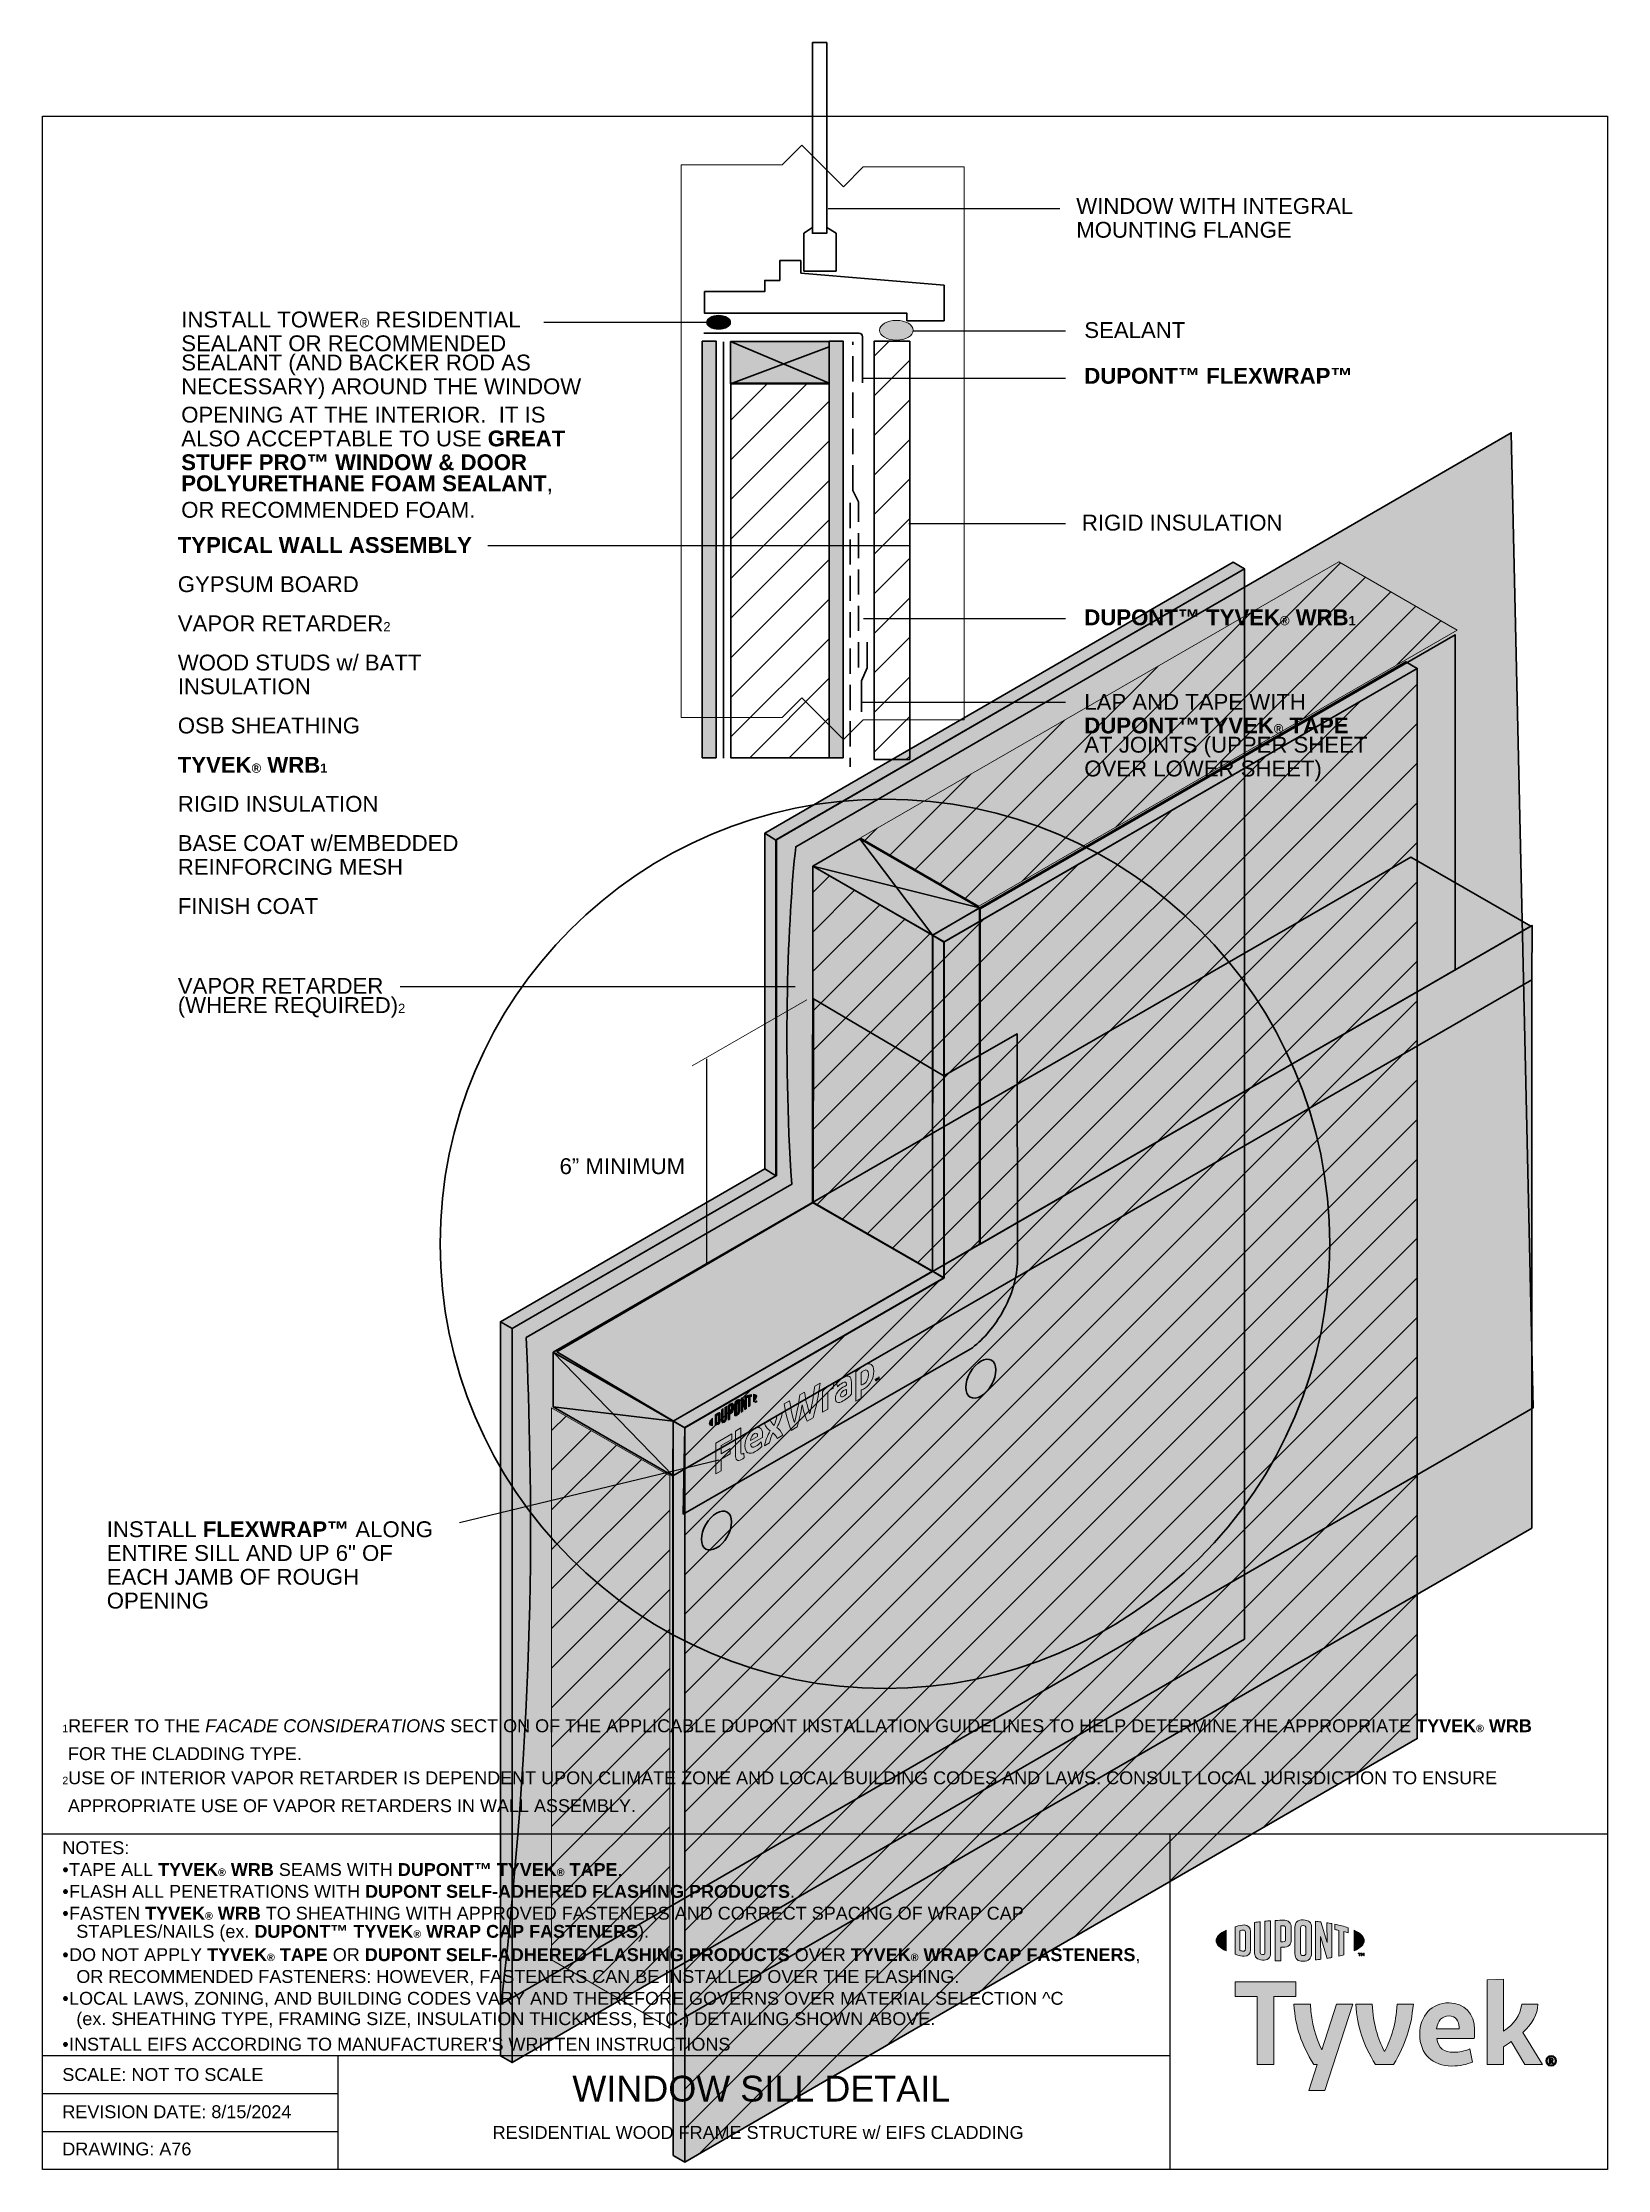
# Model space of a CAD drawing. Extents: x 26 to 585, y -763 to -3.
import ezdxf

# ---------------------------------------------------------------- set-up
doc = ezdxf.new("R2010")
doc.units = 0
doc.header["$MEASUREMENT"] = 0
doc.linetypes.add('AI-Linetype-0', pattern=[13, 9, -4])
doc.linetypes.add('AI-Linetype-1', pattern=[13, 9, -4])
for name, color, linetype, lineweight in [('background', 7, 'Continuous', 0), ('circle', 7, 'Continuous', 0), ('detail', 7, 'Continuous', 0), ('drywall', 7, 'Continuous', 0), ('flexwrap', 7, 'Continuous', 0), ('lines and arrows', 7, 'Continuous', 0), ('OSB', 7, 'Continuous', 0), ('studs and insulation', 7, 'Continuous', 0), ('text', 7, 'Continuous', 0), ('vapor retrarder', 7, 'Continuous', 0), ('WRB', 7, 'Continuous', 0), ('WRB fasteners', 7, 'Continuous', 0)]:
    doc.layers.add(name, color=color, linetype=linetype, lineweight=lineweight)
pattern_1 = [(45, (0, 0), (-7.07107, 7.07107), [])]

# ---------------------------------------------------------------- blocks, each defined once
blk = doc.blocks.new('Block_1')
at = {"layer": 'background', "true_color": 0xe11b22, "transparency": 33554687}
h = blk.add_hatch(color=242, dxfattribs=at)
h.dxf.hatch_style = 2
edge = h.paths.add_edge_path()
edge.add_spline(control_points=[(456.13, -684.01), (456.13, -684.58), (455.78, -684.77), (455.38, -684.77), (455.06, -684.77), (454.57, -684.65), (454.17, -684.54), (454.17, -684.54), (454.17, -677.47), (454.17, -677.47), (454.57, -677.36), (455.06, -677.25), (455.38, -677.25), (455.78, -677.25), (456.13, -677.44), (456.13, -678.01), (456.13, -678.01), (456.13, -684.01), (456.13, -684.01)], knot_values=[0, 0, 0, 0, 1, 1, 1, 2, 2, 2, 3, 3, 3, 4, 4, 4, 5, 5, 5, 6, 6, 6, 6], degree=3, periodic=0)
edge = h.paths.add_edge_path()
edge.add_spline(control_points=[(455.64, -675.4), (455, -675.4), (454.08, -675.59), (452.41, -676.11), (452.41, -676.11), (452.41, -685.91), (452.41, -685.91), (453.88, -686.36), (455, -686.62), (455.64, -686.62), (457.12, -686.62), (457.95, -685.71), (457.95, -684.26), (457.95, -684.26), (457.95, -677.75), (457.95, -677.75), (457.95, -676.3), (457.12, -675.4), (455.64, -675.4)], knot_values=[0, 0, 0, 0, 1, 1, 1, 2, 2, 2, 3, 3, 3, 4, 4, 4, 5, 5, 5, 6, 6, 6, 6], degree=3, periodic=0)
h = blk.add_hatch(color=242, dxfattribs=at)
h.dxf.hatch_style = 2
edge = h.paths.add_edge_path()
edge.add_spline(control_points=[(463.1, -685.16), (463.1, -685.73), (462.91, -686.09), (462.2, -686), (461.5, -685.92), (461.32, -685.62), (461.32, -684.95), (461.32, -684.95), (461.32, -674.28), (461.32, -674.28), (460.85, -674.33), (459.82, -674.47), (459.38, -674.53), (459.38, -674.53), (459.38, -685.33), (459.38, -685.33), (459.38, -687.05), (460.22, -687.72), (462.2, -687.95), (464.01, -688.16), (465.12, -687.24), (465.12, -685.33), (465.12, -685.33), (465.12, -673.93), (465.12, -673.93), (464.74, -673.95), (463.5, -674.05), (463.1, -674.09), (463.1, -674.09), (463.1, -685.16), (463.1, -685.16)], knot_values=[0, 0, 0, 0, 1, 1, 1, 2, 2, 2, 3, 3, 3, 4, 4, 4, 5, 5, 5, 6, 6, 6, 7, 7, 7, 8, 8, 8, 9, 9, 9, 10, 10, 10, 10], degree=3, periodic=0)
h = blk.add_hatch(color=242, dxfattribs=at)
h.dxf.hatch_style = 2
edge = h.paths.add_edge_path()
edge.add_spline(control_points=[(470.46, -680.47), (470.46, -681.09), (470.24, -681.4), (469.42, -681.41), (469.42, -681.41), (468.72, -681.41), (468.72, -681.41), (468.72, -681.41), (468.72, -675.74), (468.72, -675.74), (469.03, -675.72), (469.2, -675.72), (469.39, -675.72), (470.27, -675.72), (470.46, -676.05), (470.46, -676.69), (470.46, -676.69), (470.46, -680.47), (470.46, -680.47)], knot_values=[0, 0, 0, 0, 1, 1, 1, 2, 2, 2, 3, 3, 3, 4, 4, 4, 5, 5, 5, 6, 6, 6, 6], degree=3, periodic=0)
edge = h.paths.add_edge_path()
edge.add_spline(control_points=[(469.51, -673.71), (469.15, -673.71), (467.87, -673.76), (466.7, -673.83), (466.7, -673.83), (466.7, -688.19), (466.7, -688.19), (467.1, -688.21), (468.15, -688.27), (468.72, -688.28), (468.72, -688.28), (468.72, -683.4), (468.72, -683.4), (468.72, -683.4), (469.51, -683.4), (469.51, -683.4), (471.62, -683.4), (472.5, -682.45), (472.5, -680.62), (472.5, -680.62), (472.5, -676.39), (472.5, -676.39), (472.5, -674.6), (471.51, -673.71), (469.51, -673.71)], knot_values=[0, 0, 0, 0, 1, 1, 1, 2, 2, 2, 3, 3, 3, 4, 4, 4, 5, 5, 5, 6, 6, 6, 7, 7, 7, 8, 8, 8, 8], degree=3, periodic=0)
h = blk.add_hatch(color=242, dxfattribs=at)
h.dxf.hatch_style = 2
edge = h.paths.add_edge_path()
edge.add_spline(control_points=[(477.67, -685.49), (477.67, -686.06), (477.48, -686.35), (476.77, -686.37), (476.03, -686.39), (475.83, -686.08), (475.83, -685.49), (475.83, -685.49), (475.83, -676.53), (475.83, -676.53), (475.83, -675.95), (476.03, -675.62), (476.77, -675.64), (477.48, -675.66), (477.67, -675.97), (477.67, -676.53), (477.67, -676.53), (477.67, -685.49), (477.67, -685.49)], knot_values=[0, 0, 0, 0, 1, 1, 1, 2, 2, 2, 3, 3, 3, 4, 4, 4, 5, 5, 5, 6, 6, 6, 6], degree=3, periodic=0)
edge = h.paths.add_edge_path()
edge.add_spline(control_points=[(476.77, -673.63), (474.89, -673.54), (473.78, -674.37), (473.78, -676.26), (473.78, -676.26), (473.78, -685.66), (473.78, -685.66), (473.78, -687.65), (474.79, -688.48), (476.77, -688.39), (478.7, -688.31), (479.71, -687.57), (479.71, -685.45), (479.71, -685.45), (479.71, -676.48), (479.71, -676.48), (479.71, -674.45), (478.8, -673.73), (476.77, -673.63)], knot_values=[0, 0, 0, 0, 1, 1, 1, 2, 2, 2, 3, 3, 3, 4, 4, 4, 5, 5, 5, 6, 6, 6, 6], degree=3, periodic=0)
h = blk.add_hatch(color=242, dxfattribs=at)
h.dxf.hatch_style = 2
edge = h.paths.add_edge_path()
edge.add_spline(control_points=[(485.31, -681.63), (485.31, -681.63), (483.07, -674.33), (483.07, -674.33), (482.46, -674.25), (481.73, -674.17), (481.16, -674.12), (481.16, -674.12), (481.16, -687.9), (481.16, -687.9), (481.56, -687.86), (482.57, -687.75), (483.1, -687.68), (483.1, -687.68), (482.94, -679.56), (482.94, -679.56), (482.94, -679.56), (485.31, -687.36), (485.31, -687.36), (485.81, -687.28), (486.55, -687.16), (487.03, -687.06), (487.03, -687.06), (487.03, -674.95), (487.03, -674.95), (486.53, -674.85), (485.61, -674.7), (485.17, -674.63), (485.17, -674.63), (485.31, -681.63), (485.31, -681.63)], knot_values=[0, 0, 0, 0, 1, 1, 1, 2, 2, 2, 3, 3, 3, 4, 4, 4, 5, 5, 5, 6, 6, 6, 7, 7, 7, 8, 8, 8, 9, 9, 9, 10, 10, 10, 10], degree=3, periodic=0)
h = blk.add_hatch(color=242, dxfattribs=at)
h.dxf.hatch_style = 2
edge = h.paths.add_edge_path()
edge.add_spline(control_points=[(488.03, -677.07), (488.53, -677.16), (489.02, -677.26), (489.5, -677.36), (489.5, -677.36), (489.5, -686.53), (489.5, -686.53), (489.94, -686.43), (490.76, -686.21), (491.31, -686.05), (491.31, -686.05), (491.31, -677.8), (491.31, -677.8), (491.83, -677.93), (492.33, -678.07), (492.78, -678.2), (492.78, -678.2), (492.78, -676.43), (492.78, -676.43), (491.35, -675.93), (489.82, -675.53), (488.03, -675.15), (488.03, -675.15), (488.03, -677.07), (488.03, -677.07)], knot_values=[0, 0, 0, 0, 1, 1, 1, 2, 2, 2, 3, 3, 3, 4, 4, 4, 5, 5, 5, 6, 6, 6, 7, 7, 7, 8, 8, 8, 8], degree=3, periodic=0)
h = blk.add_hatch(color=242, dxfattribs=at)
h.dxf.hatch_style = 2
edge = h.paths.add_edge_path()
edge.add_spline(control_points=[(445.62, -680.99), (445.62, -682.34), (446.93, -683.61), (449.23, -684.7), (449.23, -684.7), (449.23, -677.3), (449.23, -677.3), (446.93, -678.38), (445.62, -679.64), (445.62, -680.99)], knot_values=[0, 0, 0, 0, 1, 1, 1, 2, 2, 2, 3, 3, 3, 3], degree=3, periodic=0)
h = blk.add_hatch(color=242, dxfattribs=at)
h.dxf.hatch_style = 2
edge = h.paths.add_edge_path()
edge.add_spline(control_points=[(498.56, -680.99), (498.56, -682.35), (497.25, -683.61), (494.95, -684.7), (494.95, -684.7), (494.95, -677.3), (494.95, -677.3), (497.25, -678.38), (498.56, -679.64), (498.56, -680.99)], knot_values=[0, 0, 0, 0, 1, 1, 1, 2, 2, 2, 3, 3, 3, 3], degree=3, periodic=0)
h = blk.add_hatch(color=242, dxfattribs=at)
h.dxf.hatch_style = 2
edge = h.paths.add_edge_path()
edge.add_spline(control_points=[(497.49, -685.44), (497.49, -685.44), (497.71, -685.44), (497.71, -685.44), (497.71, -685.44), (498.03, -685.95), (498.03, -685.95), (498.03, -685.95), (498.35, -685.44), (498.35, -685.44), (498.35, -685.44), (498.56, -685.44), (498.56, -685.44), (498.56, -685.44), (498.56, -686.51), (498.56, -686.51), (498.56, -686.51), (498.37, -686.51), (498.37, -686.51), (498.37, -686.51), (498.37, -685.75), (498.37, -685.75), (498.37, -685.75), (498.04, -686.26), (498.04, -686.26), (498.04, -686.26), (498.02, -686.26), (498.02, -686.26), (498.02, -686.26), (497.69, -685.75), (497.69, -685.75), (497.69, -685.75), (497.69, -686.51), (497.69, -686.51), (497.69, -686.51), (497.49, -686.51), (497.49, -686.51), (497.49, -686.51), (497.49, -685.44), (497.49, -685.44)], knot_values=[0, 0, 0, 0, 1, 1, 1, 2, 2, 2, 3, 3, 3, 4, 4, 4, 5, 5, 5, 6, 6, 6, 7, 7, 7, 8, 8, 8, 9, 9, 9, 10, 10, 10, 11, 11, 11, 12, 12, 12, 13, 13, 13, 13], degree=3, periodic=0)
edge = h.paths.add_edge_path()
edge.add_spline(control_points=[(496.73, -685.63), (496.73, -685.63), (496.4, -685.63), (496.4, -685.63), (496.4, -685.63), (496.4, -685.44), (496.4, -685.44), (496.4, -685.44), (497.26, -685.44), (497.26, -685.44), (497.26, -685.44), (497.26, -685.63), (497.26, -685.63), (497.26, -685.63), (496.93, -685.63), (496.93, -685.63), (496.93, -685.63), (496.93, -686.51), (496.93, -686.51), (496.93, -686.51), (496.73, -686.51), (496.73, -686.51), (496.73, -686.51), (496.73, -685.63), (496.73, -685.63)], knot_values=[0, 0, 0, 0, 1, 1, 1, 2, 2, 2, 3, 3, 3, 4, 4, 4, 5, 5, 5, 6, 6, 6, 7, 7, 7, 8, 8, 8, 8], degree=3, periodic=0)
at = {"layer": 'background'}
for points, knots in [([(455.64, -675.4), (455, -675.4), (454.08, -675.59), (452.41, -676.11), (452.41, -676.11), (452.41, -685.91), (452.41, -685.91), (453.88, -686.36), (455, -686.62), (455.64, -686.62), (457.12, -686.62), (457.95, -685.71), (457.95, -684.26), (457.95, -684.26), (457.95, -677.75), (457.95, -677.75), (457.95, -676.3), (457.12, -675.4), (455.64, -675.4)], [0, 0, 0, 0, 1, 1, 1, 2, 2, 2, 3, 3, 3, 4, 4, 4, 5, 5, 5, 6, 6, 6, 6]), ([(463.1, -685.16), (463.1, -685.73), (462.91, -686.09), (462.2, -686), (461.5, -685.92), (461.32, -685.62), (461.32, -684.95), (461.32, -684.95), (461.32, -674.28), (461.32, -674.28), (460.85, -674.33), (459.82, -674.47), (459.38, -674.53), (459.38, -674.53), (459.38, -685.33), (459.38, -685.33), (459.38, -687.05), (460.22, -687.72), (462.2, -687.95), (464.01, -688.16), (465.12, -687.24), (465.12, -685.33), (465.12, -685.33), (465.12, -673.93), (465.12, -673.93), (464.74, -673.95), (463.5, -674.05), (463.1, -674.09), (463.1, -674.09), (463.1, -685.16), (463.1, -685.16)], [0, 0, 0, 0, 1, 1, 1, 2, 2, 2, 3, 3, 3, 4, 4, 4, 5, 5, 5, 6, 6, 6, 7, 7, 7, 8, 8, 8, 9, 9, 9, 10, 10, 10, 10]), ([(469.51, -673.71), (469.15, -673.71), (467.87, -673.76), (466.7, -673.83), (466.7, -673.83), (466.7, -688.19), (466.7, -688.19), (467.1, -688.21), (468.15, -688.27), (468.72, -688.28), (468.72, -688.28), (468.72, -683.4), (468.72, -683.4), (468.72, -683.4), (469.51, -683.4), (469.51, -683.4), (471.62, -683.4), (472.5, -682.45), (472.5, -680.62), (472.5, -680.62), (472.5, -676.39), (472.5, -676.39), (472.5, -674.6), (471.51, -673.71), (469.51, -673.71)], [0, 0, 0, 0, 1, 1, 1, 2, 2, 2, 3, 3, 3, 4, 4, 4, 5, 5, 5, 6, 6, 6, 7, 7, 7, 8, 8, 8, 8]), ([(470.46, -680.47), (470.46, -681.09), (470.24, -681.4), (469.42, -681.41), (469.42, -681.41), (468.72, -681.41), (468.72, -681.41), (468.72, -681.41), (468.72, -675.74), (468.72, -675.74), (469.03, -675.72), (469.2, -675.72), (469.39, -675.72), (470.27, -675.72), (470.46, -676.05), (470.46, -676.69), (470.46, -676.69), (470.46, -680.47), (470.46, -680.47)], [0, 0, 0, 0, 1, 1, 1, 2, 2, 2, 3, 3, 3, 4, 4, 4, 5, 5, 5, 6, 6, 6, 6]), ([(476.77, -673.63), (474.89, -673.54), (473.78, -674.37), (473.78, -676.26), (473.78, -676.26), (473.78, -685.66), (473.78, -685.66), (473.78, -687.65), (474.79, -688.48), (476.77, -688.39), (478.7, -688.31), (479.71, -687.57), (479.71, -685.45), (479.71, -685.45), (479.71, -676.48), (479.71, -676.48), (479.71, -674.45), (478.8, -673.73), (476.77, -673.63)], [0, 0, 0, 0, 1, 1, 1, 2, 2, 2, 3, 3, 3, 4, 4, 4, 5, 5, 5, 6, 6, 6, 6]), ([(477.67, -685.49), (477.67, -686.06), (477.48, -686.35), (476.77, -686.37), (476.03, -686.39), (475.83, -686.08), (475.83, -685.49), (475.83, -685.49), (475.83, -676.53), (475.83, -676.53), (475.83, -675.95), (476.03, -675.62), (476.77, -675.64), (477.48, -675.66), (477.67, -675.97), (477.67, -676.53), (477.67, -676.53), (477.67, -685.49), (477.67, -685.49)], [0, 0, 0, 0, 1, 1, 1, 2, 2, 2, 3, 3, 3, 4, 4, 4, 5, 5, 5, 6, 6, 6, 6]), ([(485.31, -681.63), (485.31, -681.63), (483.07, -674.33), (483.07, -674.33), (482.46, -674.25), (481.73, -674.17), (481.16, -674.12), (481.16, -674.12), (481.16, -687.9), (481.16, -687.9), (481.56, -687.86), (482.57, -687.75), (483.1, -687.68), (483.1, -687.68), (482.94, -679.56), (482.94, -679.56), (482.94, -679.56), (485.31, -687.36), (485.31, -687.36), (485.81, -687.28), (486.55, -687.16), (487.03, -687.06), (487.03, -687.06), (487.03, -674.95), (487.03, -674.95), (486.53, -674.85), (485.61, -674.7), (485.17, -674.63), (485.17, -674.63), (485.31, -681.63), (485.31, -681.63)], [0, 0, 0, 0, 1, 1, 1, 2, 2, 2, 3, 3, 3, 4, 4, 4, 5, 5, 5, 6, 6, 6, 7, 7, 7, 8, 8, 8, 9, 9, 9, 10, 10, 10, 10]), ([(488.03, -677.07), (488.53, -677.16), (489.02, -677.26), (489.5, -677.36), (489.5, -677.36), (489.5, -686.53), (489.5, -686.53), (489.94, -686.43), (490.76, -686.21), (491.31, -686.05), (491.31, -686.05), (491.31, -677.8), (491.31, -677.8), (491.83, -677.93), (492.33, -678.07), (492.78, -678.2), (492.78, -678.2), (492.78, -676.43), (492.78, -676.43), (491.35, -675.93), (489.82, -675.53), (488.03, -675.15), (488.03, -675.15), (488.03, -677.07), (488.03, -677.07)], [0, 0, 0, 0, 1, 1, 1, 2, 2, 2, 3, 3, 3, 4, 4, 4, 5, 5, 5, 6, 6, 6, 7, 7, 7, 8, 8, 8, 8]), ([(445.62, -680.99), (445.62, -682.34), (446.93, -683.61), (449.23, -684.7), (449.23, -684.7), (449.23, -677.3), (449.23, -677.3), (446.93, -678.38), (445.62, -679.64), (445.62, -680.99)], [0, 0, 0, 0, 1, 1, 1, 2, 2, 2, 3, 3, 3, 3]), ([(456.13, -684.01), (456.13, -684.58), (455.78, -684.77), (455.38, -684.77), (455.06, -684.77), (454.57, -684.65), (454.17, -684.54), (454.17, -684.54), (454.17, -677.47), (454.17, -677.47), (454.57, -677.36), (455.06, -677.25), (455.38, -677.25), (455.78, -677.25), (456.13, -677.44), (456.13, -678.01), (456.13, -678.01), (456.13, -684.01), (456.13, -684.01)], [0, 0, 0, 0, 1, 1, 1, 2, 2, 2, 3, 3, 3, 4, 4, 4, 5, 5, 5, 6, 6, 6, 6]), ([(498.56, -680.99), (498.56, -682.35), (497.25, -683.61), (494.95, -684.7), (494.95, -684.7), (494.95, -677.3), (494.95, -677.3), (497.25, -678.38), (498.56, -679.64), (498.56, -680.99)], [0, 0, 0, 0, 1, 1, 1, 2, 2, 2, 3, 3, 3, 3]), ([(496.73, -685.63), (496.73, -685.63), (496.4, -685.63), (496.4, -685.63), (496.4, -685.63), (496.4, -685.44), (496.4, -685.44), (496.4, -685.44), (497.26, -685.44), (497.26, -685.44), (497.26, -685.44), (497.26, -685.63), (497.26, -685.63), (497.26, -685.63), (496.93, -685.63), (496.93, -685.63), (496.93, -685.63), (496.93, -686.51), (496.93, -686.51), (496.93, -686.51), (496.73, -686.51), (496.73, -686.51), (496.73, -686.51), (496.73, -685.63), (496.73, -685.63)], [0, 0, 0, 0, 1, 1, 1, 2, 2, 2, 3, 3, 3, 4, 4, 4, 5, 5, 5, 6, 6, 6, 7, 7, 7, 8, 8, 8, 8]), ([(497.49, -685.44), (497.49, -685.44), (497.71, -685.44), (497.71, -685.44), (497.71, -685.44), (498.03, -685.95), (498.03, -685.95), (498.03, -685.95), (498.35, -685.44), (498.35, -685.44), (498.35, -685.44), (498.56, -685.44), (498.56, -685.44), (498.56, -685.44), (498.56, -686.51), (498.56, -686.51), (498.56, -686.51), (498.37, -686.51), (498.37, -686.51), (498.37, -686.51), (498.37, -685.75), (498.37, -685.75), (498.37, -685.75), (498.04, -686.26), (498.04, -686.26), (498.04, -686.26), (498.02, -686.26), (498.02, -686.26), (498.02, -686.26), (497.69, -685.75), (497.69, -685.75), (497.69, -685.75), (497.69, -686.51), (497.69, -686.51), (497.69, -686.51), (497.49, -686.51), (497.49, -686.51), (497.49, -686.51), (497.49, -685.44), (497.49, -685.44)], [0, 0, 0, 0, 1, 1, 1, 2, 2, 2, 3, 3, 3, 4, 4, 4, 5, 5, 5, 6, 6, 6, 7, 7, 7, 8, 8, 8, 9, 9, 9, 10, 10, 10, 11, 11, 11, 12, 12, 12, 13, 13, 13, 13])]:
    blk.add_open_spline(points, degree=3, knots=knots, dxfattribs=at)
blk = doc.blocks.new('Block_5')
at = {"layer": 'background', "true_color": 0x17477e, "transparency": 33554687}
h = blk.add_hatch(color=156, dxfattribs=at)
h.dxf.hatch_style = 2
h.paths.add_polyline_path([(474.14, -695.78), (452.41, -695.78), (452.41, -700.93), (460.25, -700.93), (460.25, -725.32), (466.29, -725.32), (466.29, -700.93), (474.14, -700.93)])
h = blk.add_hatch(color=156, dxfattribs=at)
h.dxf.hatch_style = 2
edge = h.paths.add_edge_path()
edge.add_spline(control_points=[(555.25, -713.8), (555.25, -713.8), (562.26, -725.32), (562.26, -725.32), (562.26, -725.32), (555.93, -725.32), (555.93, -725.32), (555.93, -725.32), (551.08, -717.09), (551.08, -717.09), (550.19, -717.73), (549.26, -718.36), (548.25, -718.99), (548.25, -718.99), (548.25, -725.32), (548.25, -725.32), (548.25, -725.32), (542.42, -725.32), (542.42, -725.32), (542.42, -725.32), (542.42, -695.06), (542.42, -695.06), (542.42, -695.06), (548.25, -694.77), (548.25, -694.77), (548.25, -694.77), (548.25, -713.38), (548.25, -713.38), (552.21, -710.81), (554.16, -707.85), (554.83, -703.76), (554.83, -703.76), (560.61, -703.76), (560.61, -703.76), (560.49, -707.39), (558.63, -710.64), (555.25, -713.8)], knot_values=[0, 0, 0, 0, 1, 1, 1, 2, 2, 2, 3, 3, 3, 4, 4, 4, 5, 5, 5, 6, 6, 6, 7, 7, 7, 8, 8, 8, 9, 9, 9, 10, 10, 10, 11, 11, 11, 12, 12, 12, 12], degree=3, periodic=0)
h = blk.add_hatch(color=156, dxfattribs=at)
h.dxf.hatch_style = 2
edge = h.paths.add_edge_path()
edge.add_spline(control_points=[(510.27, -703.76), (509.89, -710.97), (508.28, -715.87), (505.79, -720.64), (503.39, -715.87), (501.83, -710.97), (501.36, -703.76), (501.36, -703.76), (495.5, -703.76), (495.5, -703.76), (496.13, -712.24), (498.03, -717.68), (502.59, -725.32), (502.59, -725.32), (509.04, -725.32), (509.04, -725.32), (513.43, -717.68), (515.25, -712.24), (516.09, -703.76), (516.09, -703.76), (510.27, -703.76), (510.27, -703.76)], knot_values=[0, 0, 0, 0, 1, 1, 1, 2, 2, 2, 3, 3, 3, 4, 4, 4, 5, 5, 5, 6, 6, 6, 7, 7, 7, 7], degree=3, periodic=0)
h = blk.add_hatch(color=156, dxfattribs=at)
h.dxf.hatch_style = 2
edge = h.paths.add_edge_path()
edge.add_spline(control_points=[(524.4, -712.49), (524.4, -712.49), (532.42, -712.49), (532.42, -712.49), (532.42, -712.49), (532.42, -711.99), (532.42, -711.99), (532.42, -709.62), (531.16, -707.89), (528.83, -707.89), (526.39, -707.89), (524.78, -709.62), (524.4, -712.49)], knot_values=[0, 0, 0, 0, 1, 1, 1, 2, 2, 2, 3, 3, 3, 4, 4, 4, 4], degree=3, periodic=0)
edge = h.paths.add_edge_path()
edge.add_spline(control_points=[(537.19, -724.39), (535.33, -725.24), (532.59, -725.83), (529.81, -725.83), (523.01, -725.83), (518.37, -721.52), (518.37, -714.52), (518.37, -707.81), (522.63, -703.25), (528.83, -703.25), (534.36, -703.25), (537.99, -707.18), (537.99, -712.83), (537.99, -714.1), (537.91, -715.19), (537.82, -716.04), (537.82, -716.04), (524.49, -716.04), (524.49, -716.04), (525.04, -719.41), (527.02, -720.93), (530.4, -720.93), (532.46, -720.93), (534.45, -720.47), (536.26, -719.71), (536.26, -719.71), (537.19, -724.39), (537.19, -724.39)], knot_values=[0, 0, 0, 0, 1, 1, 1, 2, 2, 2, 3, 3, 3, 4, 4, 4, 5, 5, 5, 6, 6, 6, 7, 7, 7, 8, 8, 8, 9, 9, 9, 9], degree=3, periodic=0)
at = {"layer": 'background'}
blk.add_lwpolyline([(474.14, -695.78), (452.41, -695.78), (452.41, -700.93), (460.25, -700.93), (460.25, -725.32), (466.29, -725.32), (466.29, -700.93), (474.14, -700.93)], close=True, dxfattribs=at)
for points, knots in [([(555.25, -713.8), (555.25, -713.8), (562.26, -725.32), (562.26, -725.32), (562.26, -725.32), (555.93, -725.32), (555.93, -725.32), (555.93, -725.32), (551.08, -717.09), (551.08, -717.09), (550.19, -717.73), (549.26, -718.36), (548.25, -718.99), (548.25, -718.99), (548.25, -725.32), (548.25, -725.32), (548.25, -725.32), (542.42, -725.32), (542.42, -725.32), (542.42, -725.32), (542.42, -695.06), (542.42, -695.06), (542.42, -695.06), (548.25, -694.77), (548.25, -694.77), (548.25, -694.77), (548.25, -713.38), (548.25, -713.38), (552.21, -710.81), (554.16, -707.85), (554.83, -703.76), (554.83, -703.76), (560.61, -703.76), (560.61, -703.76), (560.49, -707.39), (558.63, -710.64), (555.25, -713.8)], [0, 0, 0, 0, 1, 1, 1, 2, 2, 2, 3, 3, 3, 4, 4, 4, 5, 5, 5, 6, 6, 6, 7, 7, 7, 8, 8, 8, 9, 9, 9, 10, 10, 10, 11, 11, 11, 12, 12, 12, 12]), ([(510.27, -703.76), (509.89, -710.97), (508.28, -715.87), (505.79, -720.64), (503.39, -715.87), (501.83, -710.97), (501.36, -703.76), (501.36, -703.76), (495.5, -703.76), (495.5, -703.76), (496.13, -712.24), (498.03, -717.68), (502.59, -725.32), (502.59, -725.32), (509.04, -725.32), (509.04, -725.32), (513.43, -717.68), (515.25, -712.24), (516.09, -703.76), (516.09, -703.76), (510.27, -703.76), (510.27, -703.76)], [0, 0, 0, 0, 1, 1, 1, 2, 2, 2, 3, 3, 3, 4, 4, 4, 5, 5, 5, 6, 6, 6, 7, 7, 7, 7]), ([(537.19, -724.39), (535.33, -725.24), (532.59, -725.83), (529.81, -725.83), (523.01, -725.83), (518.37, -721.52), (518.37, -714.52), (518.37, -707.81), (522.63, -703.25), (528.83, -703.25), (534.36, -703.25), (537.99, -707.18), (537.99, -712.83), (537.99, -714.1), (537.91, -715.19), (537.82, -716.04), (537.82, -716.04), (524.49, -716.04), (524.49, -716.04), (525.04, -719.41), (527.02, -720.93), (530.4, -720.93), (532.46, -720.93), (534.45, -720.47), (536.26, -719.71), (536.26, -719.71), (537.19, -724.39), (537.19, -724.39)], [0, 0, 0, 0, 1, 1, 1, 2, 2, 2, 3, 3, 3, 4, 4, 4, 5, 5, 5, 6, 6, 6, 7, 7, 7, 8, 8, 8, 9, 9, 9, 9]), ([(524.4, -712.49), (524.4, -712.49), (532.42, -712.49), (532.42, -712.49), (532.42, -712.49), (532.42, -711.99), (532.42, -711.99), (532.42, -709.62), (531.16, -707.89), (528.83, -707.89), (526.39, -707.89), (524.78, -709.62), (524.4, -712.49)], [0, 0, 0, 0, 1, 1, 1, 2, 2, 2, 3, 3, 3, 4, 4, 4, 4])]:
    blk.add_open_spline(points, degree=3, knots=knots, dxfattribs=at)
blk = doc.blocks.new('Block_4')
at = {"layer": 'background', "true_color": 0x17477e, "transparency": 33554687}
h = blk.add_hatch(color=156, dxfattribs=at)
h.dxf.hatch_style = 2
edge = h.paths.add_edge_path()
edge.add_spline(control_points=[(488.64, -703.76), (488.64, -703.76), (483.41, -719.99), (483.41, -719.99), (481.19, -715.42), (479.74, -710.65), (479.3, -703.76), (479.3, -703.76), (473.43, -703.76), (473.43, -703.76), (474.07, -712.24), (475.97, -717.68), (480.52, -725.32), (480.52, -725.32), (481.7, -725.32), (481.7, -725.32), (481.7, -725.32), (478.71, -734.6), (478.71, -734.6), (478.71, -734.6), (484.53, -734.6), (484.53, -734.6), (484.53, -734.6), (494.46, -703.76), (494.46, -703.76), (494.46, -703.76), (488.64, -703.76), (488.64, -703.76)], knot_values=[0, 0, 0, 0, 1, 1, 1, 2, 2, 2, 3, 3, 3, 4, 4, 4, 5, 5, 5, 6, 6, 6, 7, 7, 7, 8, 8, 8, 9, 9, 9, 9], degree=3, periodic=0)
at = {"layer": 'background'}
blk.add_open_spline([(488.64, -703.76), (488.64, -703.76), (483.41, -719.99), (483.41, -719.99), (481.19, -715.42), (479.74, -710.65), (479.3, -703.76), (479.3, -703.76), (473.43, -703.76), (473.43, -703.76), (474.07, -712.24), (475.97, -717.68), (480.52, -725.32), (480.52, -725.32), (481.7, -725.32), (481.7, -725.32), (481.7, -725.32), (478.71, -734.6), (478.71, -734.6), (478.71, -734.6), (484.53, -734.6), (484.53, -734.6), (484.53, -734.6), (494.46, -703.76), (494.46, -703.76), (494.46, -703.76), (488.64, -703.76), (488.64, -703.76)], degree=3, knots=[0, 0, 0, 0, 1, 1, 1, 2, 2, 2, 3, 3, 3, 4, 4, 4, 5, 5, 5, 6, 6, 6, 7, 7, 7, 8, 8, 8, 9, 9, 9, 9], dxfattribs=at)
blk.add_blockref('Block_5', (0, 0), dxfattribs=at)
blk = doc.blocks.new('Block_6')
at = {"layer": 'background', "true_color": 0x17477e, "transparency": 33554687}
h = blk.add_hatch(color=156, dxfattribs=at)
h.dxf.hatch_style = 2
edge = h.paths.add_edge_path()
edge.add_spline(control_points=[(565.05, -723.33), (565.05, -723.33), (565.05, -723.89), (565.05, -723.89), (565.05, -723.89), (565.29, -723.89), (565.29, -723.89), (565.53, -723.89), (565.65, -723.82), (565.65, -723.61), (565.65, -723.4), (565.53, -723.33), (565.29, -723.33), (565.29, -723.33), (565.05, -723.33), (565.05, -723.33)], knot_values=[0, 0, 0, 0, 1, 1, 1, 2, 2, 2, 3, 3, 3, 4, 4, 4, 5, 5, 5, 5], degree=3, periodic=0)
edge = h.paths.add_edge_path()
edge.add_spline(control_points=[(564.64, -722.98), (564.64, -722.98), (565.29, -722.98), (565.29, -722.98), (565.8, -722.98), (566.05, -723.22), (566.05, -723.61), (566.05, -723.88), (565.93, -724.07), (565.68, -724.17), (565.81, -724.41), (565.97, -724.64), (566.18, -724.89), (566.18, -724.89), (565.69, -724.89), (565.69, -724.89), (565.51, -724.67), (565.38, -724.46), (565.27, -724.23), (565.27, -724.23), (565.05, -724.23), (565.05, -724.23), (565.05, -724.23), (565.05, -724.89), (565.05, -724.89), (565.05, -724.89), (564.64, -724.89), (564.64, -724.89), (564.64, -724.89), (564.64, -722.98), (564.64, -722.98)], knot_values=[0, 0, 0, 0, 1, 1, 1, 2, 2, 2, 3, 3, 3, 4, 4, 4, 5, 5, 5, 6, 6, 6, 7, 7, 7, 8, 8, 8, 9, 9, 9, 10, 10, 10, 10], degree=3, periodic=0)
edge = h.paths.add_edge_path()
edge.add_spline(control_points=[(565.32, -722.49), (564.4, -722.49), (563.88, -723.02), (563.88, -723.97), (563.88, -724.93), (564.4, -725.45), (565.32, -725.45), (566.23, -725.45), (566.76, -724.93), (566.76, -723.97), (566.76, -723.02), (566.23, -722.49), (565.32, -722.49)], knot_values=[0, 0, 0, 0, 1, 1, 1, 2, 2, 2, 3, 3, 3, 4, 4, 4, 4], degree=3, periodic=0)
edge = h.paths.add_edge_path()
edge.add_spline(control_points=[(565.32, -722.11), (566.45, -722.11), (567.2, -722.83), (567.2, -723.97), (567.2, -725.11), (566.44, -725.83), (565.32, -725.83), (564.17, -725.83), (563.44, -725.11), (563.44, -723.97), (563.44, -722.83), (564.18, -722.11), (565.32, -722.11)], knot_values=[0, 0, 0, 0, 1, 1, 1, 2, 2, 2, 3, 3, 3, 4, 4, 4, 4], degree=3, periodic=0)
at = {"layer": 'background'}
for points, knots in [([(565.32, -722.11), (566.45, -722.11), (567.2, -722.83), (567.2, -723.97), (567.2, -725.11), (566.44, -725.83), (565.32, -725.83), (564.17, -725.83), (563.44, -725.11), (563.44, -723.97), (563.44, -722.83), (564.18, -722.11), (565.32, -722.11)], [0, 0, 0, 0, 1, 1, 1, 2, 2, 2, 3, 3, 3, 4, 4, 4, 4]), ([(565.32, -722.49), (564.4, -722.49), (563.88, -723.02), (563.88, -723.97), (563.88, -724.93), (564.4, -725.45), (565.32, -725.45), (566.23, -725.45), (566.76, -724.93), (566.76, -723.97), (566.76, -723.02), (566.23, -722.49), (565.32, -722.49)], [0, 0, 0, 0, 1, 1, 1, 2, 2, 2, 3, 3, 3, 4, 4, 4, 4]), ([(564.64, -722.98), (564.64, -722.98), (565.29, -722.98), (565.29, -722.98), (565.8, -722.98), (566.05, -723.22), (566.05, -723.61), (566.05, -723.88), (565.93, -724.07), (565.68, -724.17), (565.81, -724.41), (565.97, -724.64), (566.18, -724.89), (566.18, -724.89), (565.69, -724.89), (565.69, -724.89), (565.51, -724.67), (565.38, -724.46), (565.27, -724.23), (565.27, -724.23), (565.05, -724.23), (565.05, -724.23), (565.05, -724.23), (565.05, -724.89), (565.05, -724.89), (565.05, -724.89), (564.64, -724.89), (564.64, -724.89), (564.64, -724.89), (564.64, -722.98), (564.64, -722.98)], [0, 0, 0, 0, 1, 1, 1, 2, 2, 2, 3, 3, 3, 4, 4, 4, 5, 5, 5, 6, 6, 6, 7, 7, 7, 8, 8, 8, 9, 9, 9, 10, 10, 10, 10]), ([(565.05, -723.33), (565.05, -723.33), (565.05, -723.89), (565.05, -723.89), (565.05, -723.89), (565.29, -723.89), (565.29, -723.89), (565.53, -723.89), (565.65, -723.82), (565.65, -723.61), (565.65, -723.4), (565.53, -723.33), (565.29, -723.33), (565.29, -723.33), (565.05, -723.33), (565.05, -723.33)], [0, 0, 0, 0, 1, 1, 1, 2, 2, 2, 3, 3, 3, 4, 4, 4, 5, 5, 5, 5])]:
    blk.add_open_spline(points, degree=3, knots=knots, dxfattribs=at)
blk = doc.blocks.new('Block_3')
at = {"layer": 'background'}
for name in ['Block_4', 'Block_6']:
    blk.add_blockref(name, (0, 0), dxfattribs=at)
blk = doc.blocks.new('Block_2')
at = {"layer": 'background'}
blk.add_blockref('Block_3', (0, 0), dxfattribs=at)
blk = doc.blocks.new('Block_0')
at = {"layer": 'background'}
for name in ['Block_1', 'Block_2']:
    blk.add_blockref(name, (0, 0), dxfattribs=at)
blk = doc.blocks.new('Block_7')
at = {"layer": 'background', "color": 250, "lineweight": 25, "true_color": 0x231f20}
for p, q in [((26.46, -642.9), (585.42, -642.9)), ((429.12, -642.9), (429.12, -762.78)), ((26.46, -722.04), (429.12, -722.04)), ((131.88, -722.04), (131.88, -762.78)), ((26.46, -735.6), (131.88, -735.6)), ((26.46, -749.22), (131.88, -749.22))]:
    blk.add_line(p, q, dxfattribs=at)
blk.add_lwpolyline([(585.42, -762.78), (26.46, -762.78), (26.46, -29.1), (585.42, -29.1)], close=True, dxfattribs=at)
blk = doc.blocks.new('Block_8')
at = {"layer": 'drywall', "true_color": 0xf1f2f2, "transparency": 33554687}
h = blk.add_hatch(color=7, dxfattribs=at)
h.dxf.hatch_style = 2
h.paths.add_polyline_path([(284.45, -285.29), (451.69, -188.54), (455.82, -190.92), (288.41, -287.78)])
at = {"layer": 'drywall', "true_color": 0xebebec, "transparency": 33554687}
h = blk.add_hatch(color=7, dxfattribs=at)
h.dxf.hatch_style = 2
h.paths.add_polyline_path([(288.62, -287.65), (455.82, -190.92), (455.82, -573.25), (194.17, -724.62), (194.17, -462.29), (288.62, -407.65)])
at = {"layer": 'drywall', "true_color": 0xe2e3e4, "transparency": 33554687}
h = blk.add_hatch(color=254, dxfattribs=at)
h.dxf.hatch_style = 2
h.paths.add_polyline_path([(288.41, -407.78), (284.45, -405.29), (284.45, -285.29), (288.41, -287.78)])
at = {"layer": 'drywall', "true_color": 0xf1f2f2, "transparency": 33554687}
h = blk.add_hatch(color=7, dxfattribs=at)
h.dxf.hatch_style = 2
h.paths.add_polyline_path([(288.41, -407.78), (194.17, -462.29), (190.03, -459.91), (284.45, -405.29)])
at = {"layer": 'drywall', "true_color": 0xe2e3e4, "transparency": 33554687}
h = blk.add_hatch(color=254, dxfattribs=at)
h.dxf.hatch_style = 2
h.paths.add_polyline_path([(194.17, -462.29), (194.17, -724.62), (190.03, -722.24), (190.03, -459.91)])
at = {"layer": 'drywall', "color": 250, "lineweight": 35, "true_color": 0x231f20}
for points in [[(284.45, -285.29), (451.69, -188.54), (455.82, -190.92), (288.41, -287.78)], [(288.62, -287.65), (455.82, -190.92), (455.82, -573.25), (194.17, -724.62), (194.17, -462.29), (288.62, -407.65)], [(288.41, -407.78), (284.45, -405.29), (284.45, -285.29), (288.41, -287.78)], [(288.41, -407.78), (194.17, -462.29), (190.03, -459.91), (284.45, -405.29)], [(194.17, -462.29), (194.17, -724.62), (190.03, -722.24), (190.03, -459.91)]]:
    blk.add_lwpolyline(points, close=True, dxfattribs=at)
at = {"layer": 'drywall'}
blk.add_circle((327.36, -432.06), 158.87, dxfattribs=at)
blk = doc.blocks.new('Block_9')
at = {"layer": 'vapor retrarder', "true_color": 0xc0e2ca, "transparency": 33554687}
h = blk.add_hatch(color=254, dxfattribs=at)
h.dxf.hatch_style = 2
edge = h.paths.add_edge_path()
edge.add_spline(control_points=[(199.26, -465.49), (201.2, -519.11), (203.58, -587.49), (190.31, -703.77), (190.31, -703.77), (558.88, -490.67), (558.88, -490.67), (558.88, -490.67), (551.08, -142.29), (551.08, -142.29), (551.08, -142.29), (295.49, -290.16), (295.49, -290.16), (292.7, -315.7), (290.81, -362.74), (294.05, -410.77), (294.05, -410.77), (199.26, -465.49), (199.26, -465.49)], knot_values=[0, 0, 0, 0, 1, 1, 1, 2, 2, 2, 3, 3, 3, 4, 4, 4, 5, 5, 5, 6, 6, 6, 6], degree=3, periodic=0)
at = {"layer": 'vapor retrarder'}
blk.add_circle((327.36, -432.06), 158.87, dxfattribs=at)
at = {"layer": 'vapor retrarder', "color": 250, "lineweight": 35, "true_color": 0x231f20}
blk.add_open_spline([(199.26, -465.49), (201.2, -519.11), (203.58, -587.49), (190.31, -703.77), (190.31, -703.77), (558.88, -490.67), (558.88, -490.67), (558.88, -490.67), (551.08, -142.29), (551.08, -142.29), (551.08, -142.29), (295.49, -290.16), (295.49, -290.16), (292.7, -315.7), (290.81, -362.74), (294.05, -410.77), (294.05, -410.77), (199.26, -465.49), (199.26, -465.49)], degree=3, knots=[0, 0, 0, 0, 1, 1, 1, 2, 2, 2, 3, 3, 3, 4, 4, 4, 5, 5, 5, 6, 6, 6, 6], dxfattribs=at)
blk = doc.blocks.new('Block_11')
at = {"layer": 'studs and insulation', "true_color": 0xffeb95, "transparency": 33554687}
h = blk.add_hatch(color=41, dxfattribs=at)
h.dxf.hatch_style = 2
h.paths.add_polyline_path([(558.47, -533.66), (558.47, -337.75), (251.64, -514.9), (251.64, -710.81)])
at = {"layer": 'studs and insulation', "true_color": 0x000000, "transparency": 33554687}
h = blk.add_hatch(dxfattribs=at)
h.set_pattern_fill('_U', color=18, scale=10, angle=44.99999, style=2, pattern_type=0)
h.set_pattern_definition(pattern_1)
h.paths.add_polyline_path([(250.56, -712.26), (250.56, -515), (208.3, -490.6), (208.3, -687.86)])
at = {"layer": 'studs and insulation', "color": 250, "lineweight": 60, "true_color": 0x231f20}
blk.add_lwpolyline([(558.47, -533.66), (558.47, -337.75), (251.64, -514.9), (251.64, -710.81)], close=True, dxfattribs=at)
at = {"layer": 'studs and insulation'}
blk.add_lwpolyline([(250.56, -712.26), (250.56, -515), (208.3, -490.6), (208.3, -687.86)], close=True, dxfattribs=at)
blk = doc.blocks.new('Block_12')
at = {"layer": 'studs and insulation', "true_color": 0xc2b59b, "transparency": 33554687}
h = blk.add_hatch(color=253, dxfattribs=at)
h.dxf.hatch_style = 2
h.paths.add_polyline_path([(251.69, -495.45), (558.06, -318.57), (515.25, -293.91), (208.88, -470.79)])
h = blk.add_hatch(color=253, dxfattribs=at)
h.dxf.hatch_style = 2
h.paths.add_polyline_path([(558.47, -337.75), (558.52, -318.31), (251.69, -495.45), (251.64, -514.9)])
h = blk.add_hatch(color=253, dxfattribs=at)
h.dxf.hatch_style = 2
h.paths.add_polyline_path([(251.64, -514.9), (251.69, -495.45), (208.88, -470.79), (208.83, -490.24)])
at = {"layer": 'studs and insulation', "color": 250, "lineweight": 35, "true_color": 0x231f20}
for p, q in [((208.88, -470.79), (251.69, -514.98)), ((208.83, -490.24), (251.69, -495.45))]:
    blk.add_line(p, q, dxfattribs=at)
for points in [[(251.69, -495.45), (558.06, -318.57), (515.25, -293.91), (208.88, -470.79)], [(558.47, -337.75), (558.52, -318.31), (251.69, -495.45), (251.64, -514.9)], [(251.64, -514.9), (251.69, -495.45), (208.88, -470.79), (208.83, -490.24)]]:
    blk.add_lwpolyline(points, close=True, dxfattribs=at)
blk = doc.blocks.new('Block_13')
at = {"layer": 'studs and insulation', "true_color": 0x000000, "transparency": 33554687}
h = blk.add_hatch(dxfattribs=at)
h.set_pattern_fill('_U', color=18, scale=10, angle=44.99999, style=2, pattern_type=0)
h.set_pattern_definition(pattern_1)
h.paths.add_polyline_path([(531.7, -212.77), (360.87, -311.4), (318.61, -287), (489.44, -188.37)])
at = {"layer": 'studs and insulation', "true_color": 0xffeb95, "transparency": 33554687}
h = blk.add_hatch(color=41, dxfattribs=at)
h.dxf.hatch_style = 2
h.paths.add_polyline_path([(530.98, -334.17), (361.32, -432.12), (361.32, -312.38), (530.98, -214.43)])
at = {"layer": 'studs and insulation'}
blk.add_lwpolyline([(531.7, -212.77), (360.87, -311.4), (318.61, -287), (489.44, -188.37)], close=True, dxfattribs=at)
at = {"layer": 'studs and insulation', "color": 250, "lineweight": 60, "true_color": 0x231f20}
blk.add_lwpolyline([(530.98, -334.17), (361.32, -432.12), (361.32, -312.38), (530.98, -214.43)], close=True, dxfattribs=at)
blk = doc.blocks.new('Block_14')
at = {"layer": 'studs and insulation', "true_color": 0xc2b59b, "transparency": 33554687}
h = blk.add_hatch(color=253, dxfattribs=at)
h.dxf.hatch_style = 2
h.paths.add_polyline_path([(344.43, -321.81), (361.14, -311.99), (318.33, -287.33), (301.61, -297.15)])
h = blk.add_hatch(color=253, dxfattribs=at)
h.dxf.hatch_style = 2
h.paths.add_polyline_path([(344.31, -441.94), (344.36, -321.81), (301.55, -297.15), (301.5, -417.28)])
h = blk.add_hatch(color=253, dxfattribs=at)
h.dxf.hatch_style = 2
h.paths.add_polyline_path([(361.09, -432.12), (361.14, -311.99), (344.43, -321.81), (344.37, -441.94)])
at = {"layer": 'studs and insulation', "color": 250, "lineweight": 35, "true_color": 0x231f20}
for p, q in [((318.33, -287.33), (344.48, -321.9)), ((301.61, -297.15), (361.14, -311.99))]:
    blk.add_line(p, q, dxfattribs=at)
for points in [[(344.43, -321.81), (361.14, -311.99), (318.33, -287.33), (301.61, -297.15)], [(344.31, -441.94), (344.36, -321.81), (301.55, -297.15), (301.5, -417.28)], [(361.09, -432.12), (361.14, -311.99), (344.43, -321.81), (344.37, -441.94)]]:
    blk.add_lwpolyline(points, close=True, dxfattribs=at)
blk = doc.blocks.new('Block_10')
at = {"layer": 'studs and insulation'}
blk.add_circle((327.36, -432.06), 158.87, dxfattribs=at)
for name in ['Block_13', 'Block_14', 'Block_12', 'Block_11']:
    blk.add_blockref(name, (0, 0), dxfattribs=at)
blk = doc.blocks.new('Block_15')
at = {"layer": 'OSB', "true_color": 0xcfae78, "transparency": 33554687}
h = blk.add_hatch(color=43, dxfattribs=at)
h.dxf.hatch_style = 2
h.paths.add_polyline_path([(348.55, -324.2), (517.48, -226.47), (517.48, -608.8), (255.83, -760.17), (255.83, -497.84), (348.55, -444.2)])
h = blk.add_hatch(color=43, dxfattribs=at)
h.dxf.hatch_style = 2
h.paths.add_polyline_path([(344.38, -321.83), (513.35, -224.08), (517.48, -226.47), (348.34, -324.32)])
h = blk.add_hatch(color=43, dxfattribs=at)
h.dxf.hatch_style = 2
h.paths.add_polyline_path([(348.34, -444.32), (344.38, -441.83), (344.38, -321.83), (348.34, -324.32)])
h = blk.add_hatch(color=43, dxfattribs=at)
h.dxf.hatch_style = 2
h.paths.add_polyline_path([(348.34, -444.32), (255.83, -497.84), (251.69, -495.45), (344.38, -441.83)])
h = blk.add_hatch(color=43, dxfattribs=at)
h.dxf.hatch_style = 2
h.paths.add_polyline_path([(255.83, -497.84), (255.83, -760.17), (251.69, -757.78), (251.69, -495.45)])
at = {"layer": 'OSB', "color": 250, "lineweight": 35, "true_color": 0x231f20}
for points in [[(348.55, -324.2), (517.48, -226.47), (517.48, -608.8), (255.83, -760.17), (255.83, -497.84), (348.55, -444.2)], [(344.38, -321.83), (513.35, -224.08), (517.48, -226.47), (348.34, -324.32)], [(348.34, -444.32), (344.38, -441.83), (344.38, -321.83), (348.34, -324.32)], [(348.34, -444.32), (255.83, -497.84), (251.69, -495.45), (344.38, -441.83)], [(255.83, -497.84), (255.83, -760.17), (251.69, -757.78), (251.69, -495.45)]]:
    blk.add_lwpolyline(points, close=True, dxfattribs=at)
at = {"layer": 'OSB'}
blk.add_circle((327.36, -432.06), 158.87, dxfattribs=at)
blk = doc.blocks.new('Block_16')
at = {"layer": 'WRB', "true_color": 0x000000, "transparency": 33554687}
h = blk.add_hatch(dxfattribs=at)
h.set_pattern_fill('_U', color=18, scale=10, angle=44.99999, style=2, pattern_type=0)
h.set_pattern_definition(pattern_1)
h.paths.add_polyline_path([(517.48, -608.8), (255.83, -760.17), (255.83, -497.84), (348.55, -444.2), (348.55, -324.2), (517.48, -226.47)])
h = blk.add_hatch(dxfattribs=at)
h.set_pattern_fill('_U', color=18, scale=10, angle=44.99999, style=2, pattern_type=0)
h.set_pattern_definition(pattern_1)
h.paths.add_polyline_path([(517.48, -608.8), (255.83, -760.17), (255.83, -497.84), (348.55, -444.2), (348.55, -324.2), (517.48, -226.47)])
h = blk.add_hatch(dxfattribs=at)
h.set_pattern_fill('_U', color=18, scale=10, angle=44.99999, style=2, pattern_type=0)
h.set_pattern_definition(pattern_1)
h.paths.add_polyline_path([(348.55, -444.2), (301.61, -417.15), (301.61, -297.15), (348.55, -324.2)])
at = {"layer": 'WRB', "color": 250, "lineweight": 35, "true_color": 0x231f20}
for points in [[(348.55, -324.2), (517.48, -226.47), (517.48, -608.8), (255.83, -760.17), (255.83, -497.84), (348.55, -444.2)], [(348.55, -444.2), (301.61, -417.15), (301.61, -297.15), (348.55, -324.2)]]:
    blk.add_lwpolyline(points, close=True, dxfattribs=at)
at = {"layer": 'WRB'}
for points in [[(517.48, -608.8), (255.83, -760.17), (255.83, -497.84), (348.55, -444.2), (348.55, -324.2), (517.48, -226.47)], [(517.48, -608.8), (255.83, -760.17), (255.83, -497.84), (348.55, -444.2), (348.55, -324.2), (517.48, -226.47)], [(348.55, -444.2), (301.61, -417.15), (301.61, -297.15), (348.55, -324.2)]]:
    blk.add_lwpolyline(points, close=True, dxfattribs=at)
blk.add_circle((327.36, -432.06), 158.87, dxfattribs=at)
blk = doc.blocks.new('Block_18')
at = {"layer": 'flexwrap', "true_color": 0x003b71, "transparency": 33554687}
h = blk.add_hatch(color=156, dxfattribs=at)
h.dxf.hatch_style = 2
edge = h.paths.add_edge_path()
edge.add_spline(control_points=[(313.56, -485.76), (313.56, -485.76), (313.56, -484.09), (313.56, -484.09), (313.25, -484.19), (312.93, -484.33), (312.6, -484.52), (311.98, -484.88), (311.49, -485.44), (311.49, -486.17), (311.49, -486.83), (311.9, -486.94), (312.62, -486.53), (313.02, -486.29), (313.36, -486), (313.56, -485.76)], knot_values=[0, 0, 0, 0, 1, 1, 1, 2, 2, 2, 3, 3, 3, 4, 4, 4, 5, 5, 5, 5], degree=3, periodic=0)
edge = h.paths.add_edge_path()
edge.add_spline(control_points=[(312.43, -488.18), (310.57, -489.25), (309.64, -488.74), (309.64, -487.34), (309.64, -485.79), (310.74, -484.25), (312.36, -483.3), (312.74, -483.08), (313.22, -482.86), (313.56, -482.73), (313.56, -482.73), (313.56, -482.35), (313.56, -482.35), (313.56, -481.4), (313.09, -481.22), (312.18, -481.74), (311.59, -482.09), (310.95, -482.56), (310.4, -483.15), (310.4, -483.15), (310.06, -481.66), (310.06, -481.66), (310.64, -481.04), (311.57, -480.31), (312.4, -479.84), (314.39, -478.69), (315.38, -479.34), (315.38, -481.45), (315.38, -481.45), (315.38, -485.79), (315.38, -485.79), (314.82, -486.44), (313.78, -487.4), (312.43, -488.18)], knot_values=[0, 0, 0, 0, 1, 1, 1, 2, 2, 2, 3, 3, 3, 4, 4, 4, 5, 5, 5, 6, 6, 6, 7, 7, 7, 8, 8, 8, 9, 9, 9, 10, 10, 10, 11, 11, 11, 11], degree=3, periodic=0)
h = blk.add_hatch(color=156, dxfattribs=at)
h.dxf.hatch_style = 2
edge = h.paths.add_edge_path()
edge.add_spline(control_points=[(319.72, -482.19), (320.91, -481.5), (321.47, -480.34), (321.47, -478.73), (321.47, -477.32), (320.95, -476.68), (319.72, -477.39), (319.38, -477.59), (319.14, -477.81), (318.85, -478.1), (318.85, -478.1), (318.85, -482.47), (318.85, -482.47), (319.11, -482.45), (319.33, -482.42), (319.72, -482.19)], knot_values=[0, 0, 0, 0, 1, 1, 1, 2, 2, 2, 3, 3, 3, 4, 4, 4, 5, 5, 5, 5], degree=3, periodic=0)
edge = h.paths.add_edge_path()
edge.add_spline(control_points=[(319.99, -483.78), (319.52, -484.06), (319.19, -484.18), (318.85, -484.24), (318.85, -484.24), (318.85, -487.2), (318.85, -487.2), (318.85, -487.2), (317, -488.27), (317, -488.27), (317, -488.27), (317, -477.85), (317, -477.85), (317.77, -477), (318.85, -476.11), (319.81, -475.56), (322.03, -474.27), (323.36, -475.07), (323.36, -477.57), (323.36, -480.13), (322.1, -482.56), (319.99, -483.78)], knot_values=[0, 0, 0, 0, 1, 1, 1, 2, 2, 2, 3, 3, 3, 4, 4, 4, 5, 5, 5, 6, 6, 6, 7, 7, 7, 7], degree=3, periodic=0)
h = blk.add_hatch(color=156, dxfattribs=at)
h.dxf.hatch_style = 2
edge = h.paths.add_edge_path()
edge.add_spline(control_points=[(302.25, -482.93), (302.25, -482.93), (304.23, -481.79), (304.23, -481.79), (303.71, -485.73), (302.82, -490.54), (301.67, -494.2), (301.67, -494.2), (299.54, -495.43), (299.54, -495.43), (298.88, -493.86), (298.29, -491.91), (297.79, -489.63), (297.27, -492.49), (296.69, -495.13), (296.01, -497.47), (296.01, -497.47), (293.89, -498.7), (293.89, -498.7), (292.81, -496.32), (291.84, -492.58), (291.34, -489.23), (291.34, -489.23), (293.31, -488.1), (293.31, -488.1), (293.73, -491.15), (294.48, -494.42), (295.04, -495.92), (295.62, -493.76), (296.53, -489.64), (296.92, -486.01), (296.92, -486.01), (298.65, -485.01), (298.65, -485.01), (299.06, -488.18), (299.94, -491.27), (300.53, -492.75), (301.07, -490.61), (301.84, -486.46), (302.25, -482.93)], knot_values=[0, 0, 0, 0, 1, 1, 1, 2, 2, 2, 3, 3, 3, 4, 4, 4, 5, 5, 5, 6, 6, 6, 7, 7, 7, 8, 8, 8, 9, 9, 9, 10, 10, 10, 11, 11, 11, 12, 12, 12, 13, 13, 13, 13], degree=3, periodic=0)
h = blk.add_hatch(color=156, dxfattribs=at)
h.dxf.hatch_style = 2
edge = h.paths.add_edge_path()
edge.add_spline(control_points=[(307.89, -482.44), (308.38, -482.16), (308.84, -481.95), (309.11, -481.88), (309.11, -481.88), (308.84, -483.8), (308.84, -483.8), (308.61, -483.84), (308.33, -483.97), (308.04, -484.13), (307.54, -484.42), (307.2, -484.73), (306.92, -485.05), (306.92, -485.05), (306.92, -491.17), (306.92, -491.17), (306.92, -491.17), (305.05, -492.25), (305.05, -492.25), (305.05, -492.25), (305.05, -484.77), (305.05, -484.77), (305.78, -483.92), (306.92, -483), (307.89, -482.44)], knot_values=[0, 0, 0, 0, 1, 1, 1, 2, 2, 2, 3, 3, 3, 4, 4, 4, 5, 5, 5, 6, 6, 6, 7, 7, 7, 8, 8, 8, 8], degree=3, periodic=0)
h = blk.add_hatch(color=156, dxfattribs=at)
h.dxf.hatch_style = 2
edge = h.paths.add_edge_path()
edge.add_spline(control_points=[(324.69, -479.96), (324.76, -480.11), (324.83, -480.21), (324.91, -480.31), (324.99, -480.12), (325.04, -479.95), (325.11, -479.72), (325.11, -479.72), (325.31, -479.61), (325.31, -479.61), (325.31, -479.61), (325.31, -480.42), (325.31, -480.42), (325.31, -480.42), (325.14, -480.51), (325.14, -480.51), (325.14, -480.51), (325.14, -480.14), (325.14, -480.14), (325.14, -480.14), (325.15, -480.01), (325.15, -480.01), (325.09, -480.16), (325.03, -480.33), (324.97, -480.46), (324.97, -480.46), (324.84, -480.54), (324.84, -480.54), (324.78, -480.47), (324.72, -480.38), (324.66, -480.29), (324.66, -480.29), (324.67, -480.41), (324.67, -480.41), (324.67, -480.41), (324.67, -480.79), (324.67, -480.79), (324.67, -480.79), (324.5, -480.88), (324.5, -480.88), (324.5, -480.88), (324.5, -480.08), (324.5, -480.08), (324.5, -480.08), (324.69, -479.96), (324.69, -479.96)], knot_values=[0, 0, 0, 0, 1, 1, 1, 2, 2, 2, 3, 3, 3, 4, 4, 4, 5, 5, 5, 6, 6, 6, 7, 7, 7, 8, 8, 8, 9, 9, 9, 10, 10, 10, 11, 11, 11, 12, 12, 12, 13, 13, 13, 14, 14, 14, 15, 15, 15, 15], degree=3, periodic=0)
edge = h.paths.add_edge_path()
edge.add_spline(control_points=[(324.04, -480.52), (324.04, -480.52), (323.85, -480.63), (323.85, -480.63), (323.85, -480.63), (323.85, -480.45), (323.85, -480.45), (323.85, -480.45), (324.42, -480.12), (324.42, -480.12), (324.42, -480.12), (324.42, -480.3), (324.42, -480.3), (324.42, -480.3), (324.23, -480.41), (324.23, -480.41), (324.23, -480.41), (324.23, -481.04), (324.23, -481.04), (324.23, -481.04), (324.04, -481.15), (324.04, -481.15), (324.04, -481.15), (324.04, -480.52), (324.04, -480.52)], knot_values=[0, 0, 0, 0, 1, 1, 1, 2, 2, 2, 3, 3, 3, 4, 4, 4, 5, 5, 5, 6, 6, 6, 7, 7, 7, 8, 8, 8, 8], degree=3, periodic=0)
h = blk.add_hatch(color=156, dxfattribs=at)
h.dxf.hatch_style = 2
edge = h.paths.add_edge_path()
edge.add_spline(control_points=[(286.4, -498.83), (285.5, -498.2), (284.78, -497.53), (284.36, -496.21), (284.36, -496.21), (286.38, -495.05), (286.38, -495.05), (286.55, -495.65), (287.15, -496.37), (287.74, -496.92), (288.25, -495.77), (288.68, -494.6), (288.77, -493.67), (288.77, -493.67), (290.67, -492.57), (290.67, -492.57), (290.32, -494.4), (289.72, -495.88), (288.71, -497.67), (289.68, -498.38), (290.34, -499.09), (290.9, -500.42), (290.9, -500.42), (288.88, -501.59), (288.88, -501.59), (288.6, -500.88), (287.92, -500.1), (287.35, -499.56), (286.84, -500.72), (286.35, -501.94), (286.16, -503.16), (286.16, -503.16), (284.35, -504.2), (284.35, -504.2), (284.69, -502.38), (285.32, -500.77), (286.4, -498.83)], knot_values=[0, 0, 0, 0, 1, 1, 1, 2, 2, 2, 3, 3, 3, 4, 4, 4, 5, 5, 5, 6, 6, 6, 7, 7, 7, 8, 8, 8, 9, 9, 9, 10, 10, 10, 11, 11, 11, 12, 12, 12, 12], degree=3, periodic=0)
h = blk.add_hatch(color=156, dxfattribs=at)
h.dxf.hatch_style = 2
edge = h.paths.add_edge_path()
edge.add_spline(control_points=[(266.92, -514.27), (266.92, -514.27), (266.92, -503.33), (266.92, -503.33), (266.92, -503.33), (272.68, -500), (272.68, -500), (272.68, -500), (272.68, -501.91), (272.68, -501.91), (272.68, -501.91), (268.85, -504.12), (268.85, -504.12), (268.85, -504.12), (268.85, -507.09), (268.85, -507.09), (268.85, -507.09), (272.08, -505.23), (272.08, -505.23), (272.08, -505.23), (272.08, -507.13), (272.08, -507.13), (272.08, -507.13), (268.85, -508.99), (268.85, -508.99), (268.85, -508.99), (268.85, -513.15), (268.85, -513.15), (268.85, -513.15), (266.92, -514.27), (266.92, -514.27)], knot_values=[0, 0, 0, 0, 1, 1, 1, 2, 2, 2, 3, 3, 3, 4, 4, 4, 5, 5, 5, 6, 6, 6, 7, 7, 7, 8, 8, 8, 9, 9, 9, 10, 10, 10, 10], degree=3, periodic=0)
h = blk.add_hatch(color=156, dxfattribs=at)
h.dxf.hatch_style = 2
edge = h.paths.add_edge_path()
edge.add_spline(control_points=[(275.82, -506.24), (275.82, -507.08), (276.01, -507.42), (276.55, -507.11), (276.69, -507.03), (276.82, -506.94), (276.95, -506.84), (276.95, -506.84), (277.08, -508.46), (277.08, -508.46), (276.82, -508.67), (276.41, -508.98), (276.13, -509.13), (274.58, -510.03), (273.96, -509.22), (273.96, -507.35), (273.96, -507.35), (273.96, -499), (273.96, -499), (273.96, -499), (275.82, -497.8), (275.82, -497.8), (275.82, -497.8), (275.82, -506.24), (275.82, -506.24)], knot_values=[0, 0, 0, 0, 1, 1, 1, 2, 2, 2, 3, 3, 3, 4, 4, 4, 5, 5, 5, 6, 6, 6, 7, 7, 7, 8, 8, 8, 8], degree=3, periodic=0)
h = blk.add_hatch(color=156, dxfattribs=at)
h.dxf.hatch_style = 2
edge = h.paths.add_edge_path()
edge.add_spline(control_points=[(279.29, -502.38), (279.29, -502.38), (281.86, -500.89), (281.86, -500.89), (281.86, -500.89), (281.86, -500.7), (281.86, -500.7), (281.86, -499.83), (281.45, -499.42), (280.71, -499.85), (279.92, -500.31), (279.41, -501.24), (279.29, -502.38)], knot_values=[0, 0, 0, 0, 1, 1, 1, 2, 2, 2, 3, 3, 3, 4, 4, 4, 4], degree=3, periodic=0)
edge = h.paths.add_edge_path()
edge.add_spline(control_points=[(283.39, -504.42), (282.79, -505.07), (281.91, -505.8), (281.02, -506.31), (278.84, -507.57), (277.35, -506.84), (277.35, -504.24), (277.35, -501.76), (278.72, -499.28), (280.71, -498.13), (282.48, -497.11), (283.64, -497.89), (283.64, -499.99), (283.64, -500.45), (283.62, -500.88), (283.59, -501.2), (283.59, -501.2), (279.31, -503.67), (279.31, -503.67), (279.49, -504.82), (280.13, -505.02), (281.21, -504.39), (281.87, -504.01), (282.51, -503.47), (283.09, -502.85), (283.09, -502.85), (283.39, -504.42), (283.39, -504.42)], knot_values=[0, 0, 0, 0, 1, 1, 1, 2, 2, 2, 3, 3, 3, 4, 4, 4, 5, 5, 5, 6, 6, 6, 7, 7, 7, 8, 8, 8, 9, 9, 9, 9], degree=3, periodic=0)
at = {"layer": 'flexwrap'}
for points, knots in [([(312.43, -488.18), (310.57, -489.25), (309.64, -488.74), (309.64, -487.34), (309.64, -485.79), (310.74, -484.25), (312.36, -483.3), (312.74, -483.08), (313.22, -482.86), (313.56, -482.73), (313.56, -482.73), (313.56, -482.35), (313.56, -482.35), (313.56, -481.4), (313.09, -481.22), (312.18, -481.74), (311.59, -482.09), (310.95, -482.56), (310.4, -483.15), (310.4, -483.15), (310.06, -481.66), (310.06, -481.66), (310.64, -481.04), (311.57, -480.31), (312.4, -479.84), (314.39, -478.69), (315.38, -479.34), (315.38, -481.45), (315.38, -481.45), (315.38, -485.79), (315.38, -485.79), (314.82, -486.44), (313.78, -487.4), (312.43, -488.18)], [0, 0, 0, 0, 1, 1, 1, 2, 2, 2, 3, 3, 3, 4, 4, 4, 5, 5, 5, 6, 6, 6, 7, 7, 7, 8, 8, 8, 9, 9, 9, 10, 10, 10, 11, 11, 11, 11]), ([(319.99, -483.78), (319.52, -484.06), (319.19, -484.18), (318.85, -484.24), (318.85, -484.24), (318.85, -487.2), (318.85, -487.2), (318.85, -487.2), (317, -488.27), (317, -488.27), (317, -488.27), (317, -477.85), (317, -477.85), (317.77, -477), (318.85, -476.11), (319.81, -475.56), (322.03, -474.27), (323.36, -475.07), (323.36, -477.57), (323.36, -480.13), (322.1, -482.56), (319.99, -483.78)], [0, 0, 0, 0, 1, 1, 1, 2, 2, 2, 3, 3, 3, 4, 4, 4, 5, 5, 5, 6, 6, 6, 7, 7, 7, 7]), ([(319.72, -482.19), (320.91, -481.5), (321.47, -480.34), (321.47, -478.73), (321.47, -477.32), (320.95, -476.68), (319.72, -477.39), (319.38, -477.59), (319.14, -477.81), (318.85, -478.1), (318.85, -478.1), (318.85, -482.47), (318.85, -482.47), (319.11, -482.45), (319.33, -482.42), (319.72, -482.19)], [0, 0, 0, 0, 1, 1, 1, 2, 2, 2, 3, 3, 3, 4, 4, 4, 5, 5, 5, 5]), ([(302.25, -482.93), (302.25, -482.93), (304.23, -481.79), (304.23, -481.79), (303.71, -485.73), (302.82, -490.54), (301.67, -494.2), (301.67, -494.2), (299.54, -495.43), (299.54, -495.43), (298.88, -493.86), (298.29, -491.91), (297.79, -489.63), (297.27, -492.49), (296.69, -495.13), (296.01, -497.47), (296.01, -497.47), (293.89, -498.7), (293.89, -498.7), (292.81, -496.32), (291.84, -492.58), (291.34, -489.23), (291.34, -489.23), (293.31, -488.1), (293.31, -488.1), (293.73, -491.15), (294.48, -494.42), (295.04, -495.92), (295.62, -493.76), (296.53, -489.64), (296.92, -486.01), (296.92, -486.01), (298.65, -485.01), (298.65, -485.01), (299.06, -488.18), (299.94, -491.27), (300.53, -492.75), (301.07, -490.61), (301.84, -486.46), (302.25, -482.93)], [0, 0, 0, 0, 1, 1, 1, 2, 2, 2, 3, 3, 3, 4, 4, 4, 5, 5, 5, 6, 6, 6, 7, 7, 7, 8, 8, 8, 9, 9, 9, 10, 10, 10, 11, 11, 11, 12, 12, 12, 13, 13, 13, 13]), ([(307.89, -482.44), (308.38, -482.16), (308.84, -481.95), (309.11, -481.88), (309.11, -481.88), (308.84, -483.8), (308.84, -483.8), (308.61, -483.84), (308.33, -483.97), (308.04, -484.13), (307.54, -484.42), (307.2, -484.73), (306.92, -485.05), (306.92, -485.05), (306.92, -491.17), (306.92, -491.17), (306.92, -491.17), (305.05, -492.25), (305.05, -492.25), (305.05, -492.25), (305.05, -484.77), (305.05, -484.77), (305.78, -483.92), (306.92, -483), (307.89, -482.44)], [0, 0, 0, 0, 1, 1, 1, 2, 2, 2, 3, 3, 3, 4, 4, 4, 5, 5, 5, 6, 6, 6, 7, 7, 7, 8, 8, 8, 8]), ([(313.56, -485.76), (313.56, -485.76), (313.56, -484.09), (313.56, -484.09), (313.25, -484.19), (312.93, -484.33), (312.6, -484.52), (311.98, -484.88), (311.49, -485.44), (311.49, -486.17), (311.49, -486.83), (311.9, -486.94), (312.62, -486.53), (313.02, -486.29), (313.36, -486), (313.56, -485.76)], [0, 0, 0, 0, 1, 1, 1, 2, 2, 2, 3, 3, 3, 4, 4, 4, 5, 5, 5, 5]), ([(324.04, -480.52), (324.04, -480.52), (323.85, -480.63), (323.85, -480.63), (323.85, -480.63), (323.85, -480.45), (323.85, -480.45), (323.85, -480.45), (324.42, -480.12), (324.42, -480.12), (324.42, -480.12), (324.42, -480.3), (324.42, -480.3), (324.42, -480.3), (324.23, -480.41), (324.23, -480.41), (324.23, -480.41), (324.23, -481.04), (324.23, -481.04), (324.23, -481.04), (324.04, -481.15), (324.04, -481.15), (324.04, -481.15), (324.04, -480.52), (324.04, -480.52)], [0, 0, 0, 0, 1, 1, 1, 2, 2, 2, 3, 3, 3, 4, 4, 4, 5, 5, 5, 6, 6, 6, 7, 7, 7, 8, 8, 8, 8]), ([(324.69, -479.96), (324.76, -480.11), (324.83, -480.21), (324.91, -480.31), (324.99, -480.12), (325.04, -479.95), (325.11, -479.72), (325.11, -479.72), (325.31, -479.61), (325.31, -479.61), (325.31, -479.61), (325.31, -480.42), (325.31, -480.42), (325.31, -480.42), (325.14, -480.51), (325.14, -480.51), (325.14, -480.51), (325.14, -480.14), (325.14, -480.14), (325.14, -480.14), (325.15, -480.01), (325.15, -480.01), (325.09, -480.16), (325.03, -480.33), (324.97, -480.46), (324.97, -480.46), (324.84, -480.54), (324.84, -480.54), (324.78, -480.47), (324.72, -480.38), (324.66, -480.29), (324.66, -480.29), (324.67, -480.41), (324.67, -480.41), (324.67, -480.41), (324.67, -480.79), (324.67, -480.79), (324.67, -480.79), (324.5, -480.88), (324.5, -480.88), (324.5, -480.88), (324.5, -480.08), (324.5, -480.08), (324.5, -480.08), (324.69, -479.96), (324.69, -479.96)], [0, 0, 0, 0, 1, 1, 1, 2, 2, 2, 3, 3, 3, 4, 4, 4, 5, 5, 5, 6, 6, 6, 7, 7, 7, 8, 8, 8, 9, 9, 9, 10, 10, 10, 11, 11, 11, 12, 12, 12, 13, 13, 13, 14, 14, 14, 15, 15, 15, 15]), ([(286.4, -498.83), (285.5, -498.2), (284.78, -497.53), (284.36, -496.21), (284.36, -496.21), (286.38, -495.05), (286.38, -495.05), (286.55, -495.65), (287.15, -496.37), (287.74, -496.92), (288.25, -495.77), (288.68, -494.6), (288.77, -493.67), (288.77, -493.67), (290.67, -492.57), (290.67, -492.57), (290.32, -494.4), (289.72, -495.88), (288.71, -497.67), (289.68, -498.38), (290.34, -499.09), (290.9, -500.42), (290.9, -500.42), (288.88, -501.59), (288.88, -501.59), (288.6, -500.88), (287.92, -500.1), (287.35, -499.56), (286.84, -500.72), (286.35, -501.94), (286.16, -503.16), (286.16, -503.16), (284.35, -504.2), (284.35, -504.2), (284.69, -502.38), (285.32, -500.77), (286.4, -498.83)], [0, 0, 0, 0, 1, 1, 1, 2, 2, 2, 3, 3, 3, 4, 4, 4, 5, 5, 5, 6, 6, 6, 7, 7, 7, 8, 8, 8, 9, 9, 9, 10, 10, 10, 11, 11, 11, 12, 12, 12, 12]), ([(266.92, -514.27), (266.92, -514.27), (266.92, -503.33), (266.92, -503.33), (266.92, -503.33), (272.68, -500), (272.68, -500), (272.68, -500), (272.68, -501.91), (272.68, -501.91), (272.68, -501.91), (268.85, -504.12), (268.85, -504.12), (268.85, -504.12), (268.85, -507.09), (268.85, -507.09), (268.85, -507.09), (272.08, -505.23), (272.08, -505.23), (272.08, -505.23), (272.08, -507.13), (272.08, -507.13), (272.08, -507.13), (268.85, -508.99), (268.85, -508.99), (268.85, -508.99), (268.85, -513.15), (268.85, -513.15), (268.85, -513.15), (266.92, -514.27), (266.92, -514.27)], [0, 0, 0, 0, 1, 1, 1, 2, 2, 2, 3, 3, 3, 4, 4, 4, 5, 5, 5, 6, 6, 6, 7, 7, 7, 8, 8, 8, 9, 9, 9, 10, 10, 10, 10]), ([(275.82, -506.24), (275.82, -507.08), (276.01, -507.42), (276.55, -507.11), (276.69, -507.03), (276.82, -506.94), (276.95, -506.84), (276.95, -506.84), (277.08, -508.46), (277.08, -508.46), (276.82, -508.67), (276.41, -508.98), (276.13, -509.13), (274.58, -510.03), (273.96, -509.22), (273.96, -507.35), (273.96, -507.35), (273.96, -499), (273.96, -499), (273.96, -499), (275.82, -497.8), (275.82, -497.8), (275.82, -497.8), (275.82, -506.24), (275.82, -506.24)], [0, 0, 0, 0, 1, 1, 1, 2, 2, 2, 3, 3, 3, 4, 4, 4, 5, 5, 5, 6, 6, 6, 7, 7, 7, 8, 8, 8, 8]), ([(283.39, -504.42), (282.79, -505.07), (281.91, -505.8), (281.02, -506.31), (278.84, -507.57), (277.35, -506.84), (277.35, -504.24), (277.35, -501.76), (278.72, -499.28), (280.71, -498.13), (282.48, -497.11), (283.64, -497.89), (283.64, -499.99), (283.64, -500.45), (283.62, -500.88), (283.59, -501.2), (283.59, -501.2), (279.31, -503.67), (279.31, -503.67), (279.49, -504.82), (280.13, -505.02), (281.21, -504.39), (281.87, -504.01), (282.51, -503.47), (283.09, -502.85), (283.09, -502.85), (283.39, -504.42), (283.39, -504.42)], [0, 0, 0, 0, 1, 1, 1, 2, 2, 2, 3, 3, 3, 4, 4, 4, 5, 5, 5, 6, 6, 6, 7, 7, 7, 8, 8, 8, 9, 9, 9, 9]), ([(279.29, -502.38), (279.29, -502.38), (281.86, -500.89), (281.86, -500.89), (281.86, -500.89), (281.86, -500.7), (281.86, -500.7), (281.86, -499.83), (281.45, -499.42), (280.71, -499.85), (279.92, -500.31), (279.41, -501.24), (279.29, -502.38)], [0, 0, 0, 0, 1, 1, 1, 2, 2, 2, 3, 3, 3, 4, 4, 4, 4])]:
    blk.add_open_spline(points, degree=3, knots=knots, dxfattribs=at)
blk = doc.blocks.new('Block_19')
at = {"layer": 'flexwrap', "true_color": 0x003b71, "transparency": 33554687}
h = blk.add_hatch(color=156, dxfattribs=at)
h.dxf.hatch_style = 2
edge = h.paths.add_edge_path()
edge.add_spline(control_points=[(278.19, -487.01), (278.35, -486.95), (278.51, -486.9), (278.66, -486.85), (278.66, -486.85), (278.66, -490.25), (278.66, -490.25), (278.81, -490.13), (279.07, -489.9), (279.24, -489.73), (279.24, -489.73), (279.24, -486.67), (279.24, -486.67), (279.41, -486.62), (279.57, -486.58), (279.72, -486.55), (279.72, -486.55), (279.72, -485.89), (279.72, -485.89), (279.26, -485.97), (278.77, -486.1), (278.19, -486.3), (278.19, -486.3), (278.19, -487.01), (278.19, -487.01)], knot_values=[0, 0, 0, 0, 1, 1, 1, 2, 2, 2, 3, 3, 3, 4, 4, 4, 5, 5, 5, 6, 6, 6, 7, 7, 7, 8, 8, 8, 8], degree=3, periodic=0)
h = blk.add_hatch(color=156, dxfattribs=at)
h.dxf.hatch_style = 2
edge = h.paths.add_edge_path()
edge.add_spline(control_points=[(281.58, -486.51), (281.58, -487.01), (281.15, -487.73), (280.41, -488.56), (280.41, -488.56), (280.41, -485.81), (280.41, -485.81), (281.15, -485.79), (281.58, -486.01), (281.58, -486.51)], knot_values=[0, 0, 0, 0, 1, 1, 1, 2, 2, 2, 3, 3, 3, 3], degree=3, periodic=0)
h = blk.add_hatch(color=156, dxfattribs=at)
h.dxf.hatch_style = 2
edge = h.paths.add_edge_path()
edge.add_spline(control_points=[(267.94, -495.51), (267.94, -495.72), (267.83, -495.85), (267.7, -495.93), (267.59, -495.98), (267.44, -496.03), (267.31, -496.07), (267.31, -496.07), (267.31, -493.44), (267.31, -493.44), (267.44, -493.33), (267.59, -493.19), (267.7, -493.13), (267.83, -493.06), (267.94, -493.07), (267.94, -493.28), (267.94, -493.28), (267.94, -495.51), (267.94, -495.51)], knot_values=[0, 0, 0, 0, 1, 1, 1, 2, 2, 2, 3, 3, 3, 4, 4, 4, 5, 5, 5, 6, 6, 6, 6], degree=3, periodic=0)
edge = h.paths.add_edge_path()
edge.add_spline(control_points=[(267.78, -492.4), (267.58, -492.52), (267.28, -492.76), (266.74, -493.26), (266.74, -493.26), (266.74, -496.9), (266.74, -496.9), (267.21, -496.79), (267.58, -496.68), (267.78, -496.56), (268.26, -496.29), (268.52, -495.8), (268.52, -495.26), (268.52, -495.26), (268.52, -492.84), (268.52, -492.84), (268.52, -492.31), (268.26, -492.12), (267.78, -492.4)], knot_values=[0, 0, 0, 0, 1, 1, 1, 2, 2, 2, 3, 3, 3, 4, 4, 4, 5, 5, 5, 6, 6, 6, 6], degree=3, periodic=0)
h = blk.add_hatch(color=156, dxfattribs=at)
h.dxf.hatch_style = 2
edge = h.paths.add_edge_path()
edge.add_spline(control_points=[(270.18, -494.64), (270.18, -494.85), (270.12, -495.02), (269.89, -495.12), (269.67, -495.21), (269.61, -495.14), (269.61, -494.89), (269.61, -494.89), (269.61, -490.93), (269.61, -490.93), (269.46, -491.03), (269.13, -491.28), (268.98, -491.38), (268.98, -491.38), (268.98, -495.39), (268.98, -495.39), (268.98, -496.03), (269.25, -496.12), (269.89, -495.84), (270.47, -495.58), (270.83, -495.04), (270.83, -494.33), (270.83, -494.33), (270.83, -490.09), (270.83, -490.09), (270.71, -490.17), (270.31, -490.44), (270.18, -490.53), (270.18, -490.53), (270.18, -494.64), (270.18, -494.64)], knot_values=[0, 0, 0, 0, 1, 1, 1, 2, 2, 2, 3, 3, 3, 4, 4, 4, 5, 5, 5, 6, 6, 6, 7, 7, 7, 8, 8, 8, 9, 9, 9, 10, 10, 10, 10], degree=3, periodic=0)
h = blk.add_hatch(color=156, dxfattribs=at)
h.dxf.hatch_style = 2
edge = h.paths.add_edge_path()
edge.add_spline(control_points=[(272.54, -491.53), (272.54, -491.76), (272.47, -491.92), (272.21, -492.07), (272.21, -492.07), (271.98, -492.2), (271.98, -492.2), (271.98, -492.2), (271.98, -490.1), (271.98, -490.1), (272.08, -490.03), (272.14, -490), (272.2, -489.97), (272.48, -489.8), (272.54, -489.89), (272.54, -490.13), (272.54, -490.13), (272.54, -491.53), (272.54, -491.53)], knot_values=[0, 0, 0, 0, 1, 1, 1, 2, 2, 2, 3, 3, 3, 4, 4, 4, 5, 5, 5, 6, 6, 6, 6], degree=3, periodic=0)
edge = h.paths.add_edge_path()
edge.add_spline(control_points=[(272.24, -489.2), (272.12, -489.27), (271.71, -489.52), (271.33, -489.76), (271.33, -489.76), (271.33, -495.1), (271.33, -495.1), (271.46, -495.03), (271.8, -494.85), (271.98, -494.75), (271.98, -494.75), (271.98, -492.94), (271.98, -492.94), (271.98, -492.94), (272.24, -492.8), (272.24, -492.8), (272.92, -492.4), (273.2, -491.89), (273.2, -491.21), (273.2, -491.21), (273.2, -489.64), (273.2, -489.64), (273.2, -488.98), (272.88, -488.83), (272.24, -489.2)], knot_values=[0, 0, 0, 0, 1, 1, 1, 2, 2, 2, 3, 3, 3, 4, 4, 4, 5, 5, 5, 6, 6, 6, 7, 7, 7, 8, 8, 8, 8], degree=3, periodic=0)
h = blk.add_hatch(color=156, dxfattribs=at)
h.dxf.hatch_style = 2
edge = h.paths.add_edge_path()
edge.add_spline(control_points=[(274.86, -492.06), (274.86, -492.27), (274.8, -492.41), (274.57, -492.55), (274.33, -492.7), (274.27, -492.62), (274.27, -492.4), (274.27, -492.4), (274.27, -489.07), (274.27, -489.07), (274.27, -488.86), (274.33, -488.7), (274.57, -488.57), (274.8, -488.44), (274.86, -488.52), (274.86, -488.73), (274.86, -488.73), (274.86, -492.06), (274.86, -492.06)], knot_values=[0, 0, 0, 0, 1, 1, 1, 2, 2, 2, 3, 3, 3, 4, 4, 4, 5, 5, 5, 6, 6, 6, 6], degree=3, periodic=0)
edge = h.paths.add_edge_path()
edge.add_spline(control_points=[(274.57, -487.82), (273.97, -488.14), (273.61, -488.65), (273.61, -489.35), (273.61, -489.35), (273.61, -492.84), (273.61, -492.84), (273.61, -493.58), (273.94, -493.7), (274.57, -493.3), (275.19, -492.91), (275.52, -492.45), (275.52, -491.66), (275.52, -491.66), (275.52, -488.33), (275.52, -488.33), (275.52, -487.58), (275.22, -487.48), (274.57, -487.82)], knot_values=[0, 0, 0, 0, 1, 1, 1, 2, 2, 2, 3, 3, 3, 4, 4, 4, 5, 5, 5, 6, 6, 6, 6], degree=3, periodic=0)
h = blk.add_hatch(color=156, dxfattribs=at)
h.dxf.hatch_style = 2
edge = h.paths.add_edge_path()
edge.add_spline(control_points=[(277.32, -489.21), (277.32, -489.21), (276.6, -486.91), (276.6, -486.91), (276.4, -487), (276.16, -487.1), (275.98, -487.19), (275.98, -487.19), (275.98, -492.3), (275.98, -492.3), (276.11, -492.22), (276.44, -491.98), (276.61, -491.86), (276.61, -491.86), (276.55, -488.88), (276.55, -488.88), (276.55, -488.88), (277.32, -491.33), (277.32, -491.33), (277.48, -491.21), (277.71, -491.03), (277.87, -490.9), (277.87, -490.9), (277.87, -486.41), (277.87, -486.41), (277.71, -486.47), (277.41, -486.58), (277.27, -486.63), (277.27, -486.63), (277.32, -489.21), (277.32, -489.21)], knot_values=[0, 0, 0, 0, 1, 1, 1, 2, 2, 2, 3, 3, 3, 4, 4, 4, 5, 5, 5, 6, 6, 6, 7, 7, 7, 8, 8, 8, 9, 9, 9, 10, 10, 10, 10], degree=3, periodic=0)
h = blk.add_hatch(color=156, dxfattribs=at)
h.dxf.hatch_style = 2
edge = h.paths.add_edge_path()
edge.add_spline(control_points=[(281.23, -488.36), (281.23, -488.36), (281.3, -488.32), (281.3, -488.32), (281.3, -488.32), (281.4, -488.45), (281.4, -488.45), (281.4, -488.45), (281.51, -488.2), (281.51, -488.2), (281.51, -488.2), (281.58, -488.16), (281.58, -488.16), (281.58, -488.16), (281.58, -488.56), (281.58, -488.56), (281.58, -488.56), (281.51, -488.59), (281.51, -488.59), (281.51, -488.59), (281.51, -488.31), (281.51, -488.31), (281.51, -488.31), (281.41, -488.56), (281.41, -488.56), (281.41, -488.56), (281.4, -488.57), (281.4, -488.57), (281.4, -488.57), (281.29, -488.44), (281.29, -488.44), (281.29, -488.44), (281.29, -488.72), (281.29, -488.72), (281.29, -488.72), (281.23, -488.76), (281.23, -488.76), (281.23, -488.76), (281.23, -488.36), (281.23, -488.36)], knot_values=[0, 0, 0, 0, 1, 1, 1, 2, 2, 2, 3, 3, 3, 4, 4, 4, 5, 5, 5, 6, 6, 6, 7, 7, 7, 8, 8, 8, 9, 9, 9, 10, 10, 10, 11, 11, 11, 12, 12, 12, 13, 13, 13, 13], degree=3, periodic=0)
edge = h.paths.add_edge_path()
edge.add_spline(control_points=[(280.99, -488.57), (280.99, -488.57), (280.88, -488.63), (280.88, -488.63), (280.88, -488.63), (280.88, -488.56), (280.88, -488.56), (280.88, -488.56), (281.16, -488.4), (281.16, -488.4), (281.16, -488.4), (281.16, -488.47), (281.16, -488.47), (281.16, -488.47), (281.05, -488.53), (281.05, -488.53), (281.05, -488.53), (281.05, -488.86), (281.05, -488.86), (281.05, -488.86), (280.99, -488.9), (280.99, -488.9), (280.99, -488.9), (280.99, -488.57), (280.99, -488.57)], knot_values=[0, 0, 0, 0, 1, 1, 1, 2, 2, 2, 3, 3, 3, 4, 4, 4, 5, 5, 5, 6, 6, 6, 7, 7, 7, 8, 8, 8, 8], degree=3, periodic=0)
h = blk.add_hatch(color=156, dxfattribs=at)
h.dxf.hatch_style = 2
edge = h.paths.add_edge_path()
edge.add_spline(control_points=[(264.56, -496.33), (264.56, -496.84), (264.98, -497.06), (265.72, -497.04), (265.72, -497.04), (265.72, -494.3), (265.72, -494.3), (264.98, -495.12), (264.56, -495.83), (264.56, -496.33)], knot_values=[0, 0, 0, 0, 1, 1, 1, 2, 2, 2, 3, 3, 3, 3], degree=3, periodic=0)
at = {"layer": 'flexwrap'}
for points, knots in [([(278.19, -487.01), (278.35, -486.95), (278.51, -486.9), (278.66, -486.85), (278.66, -486.85), (278.66, -490.25), (278.66, -490.25), (278.81, -490.13), (279.07, -489.9), (279.24, -489.73), (279.24, -489.73), (279.24, -486.67), (279.24, -486.67), (279.41, -486.62), (279.57, -486.58), (279.72, -486.55), (279.72, -486.55), (279.72, -485.89), (279.72, -485.89), (279.26, -485.97), (278.77, -486.1), (278.19, -486.3), (278.19, -486.3), (278.19, -487.01), (278.19, -487.01)], [0, 0, 0, 0, 1, 1, 1, 2, 2, 2, 3, 3, 3, 4, 4, 4, 5, 5, 5, 6, 6, 6, 7, 7, 7, 8, 8, 8, 8]), ([(281.58, -486.51), (281.58, -487.01), (281.15, -487.73), (280.41, -488.56), (280.41, -488.56), (280.41, -485.81), (280.41, -485.81), (281.15, -485.79), (281.58, -486.01), (281.58, -486.51)], [0, 0, 0, 0, 1, 1, 1, 2, 2, 2, 3, 3, 3, 3]), ([(267.78, -492.4), (267.58, -492.52), (267.28, -492.76), (266.74, -493.26), (266.74, -493.26), (266.74, -496.9), (266.74, -496.9), (267.21, -496.79), (267.58, -496.68), (267.78, -496.56), (268.26, -496.29), (268.52, -495.8), (268.52, -495.26), (268.52, -495.26), (268.52, -492.84), (268.52, -492.84), (268.52, -492.31), (268.26, -492.12), (267.78, -492.4)], [0, 0, 0, 0, 1, 1, 1, 2, 2, 2, 3, 3, 3, 4, 4, 4, 5, 5, 5, 6, 6, 6, 6]), ([(267.94, -495.51), (267.94, -495.72), (267.83, -495.85), (267.7, -495.93), (267.59, -495.98), (267.44, -496.03), (267.31, -496.07), (267.31, -496.07), (267.31, -493.44), (267.31, -493.44), (267.44, -493.33), (267.59, -493.19), (267.7, -493.13), (267.83, -493.06), (267.94, -493.07), (267.94, -493.28), (267.94, -493.28), (267.94, -495.51), (267.94, -495.51)], [0, 0, 0, 0, 1, 1, 1, 2, 2, 2, 3, 3, 3, 4, 4, 4, 5, 5, 5, 6, 6, 6, 6]), ([(270.18, -494.64), (270.18, -494.85), (270.12, -495.02), (269.89, -495.12), (269.67, -495.21), (269.61, -495.14), (269.61, -494.89), (269.61, -494.89), (269.61, -490.93), (269.61, -490.93), (269.46, -491.03), (269.13, -491.28), (268.98, -491.38), (268.98, -491.38), (268.98, -495.39), (268.98, -495.39), (268.98, -496.03), (269.25, -496.12), (269.89, -495.84), (270.47, -495.58), (270.83, -495.04), (270.83, -494.33), (270.83, -494.33), (270.83, -490.09), (270.83, -490.09), (270.71, -490.17), (270.31, -490.44), (270.18, -490.53), (270.18, -490.53), (270.18, -494.64), (270.18, -494.64)], [0, 0, 0, 0, 1, 1, 1, 2, 2, 2, 3, 3, 3, 4, 4, 4, 5, 5, 5, 6, 6, 6, 7, 7, 7, 8, 8, 8, 9, 9, 9, 10, 10, 10, 10]), ([(272.24, -489.2), (272.12, -489.27), (271.71, -489.52), (271.33, -489.76), (271.33, -489.76), (271.33, -495.1), (271.33, -495.1), (271.46, -495.03), (271.8, -494.85), (271.98, -494.75), (271.98, -494.75), (271.98, -492.94), (271.98, -492.94), (271.98, -492.94), (272.24, -492.8), (272.24, -492.8), (272.92, -492.4), (273.2, -491.89), (273.2, -491.21), (273.2, -491.21), (273.2, -489.64), (273.2, -489.64), (273.2, -488.98), (272.88, -488.83), (272.24, -489.2)], [0, 0, 0, 0, 1, 1, 1, 2, 2, 2, 3, 3, 3, 4, 4, 4, 5, 5, 5, 6, 6, 6, 7, 7, 7, 8, 8, 8, 8]), ([(272.54, -491.53), (272.54, -491.76), (272.47, -491.92), (272.21, -492.07), (272.21, -492.07), (271.98, -492.2), (271.98, -492.2), (271.98, -492.2), (271.98, -490.1), (271.98, -490.1), (272.08, -490.03), (272.14, -490), (272.2, -489.97), (272.48, -489.8), (272.54, -489.89), (272.54, -490.13), (272.54, -490.13), (272.54, -491.53), (272.54, -491.53)], [0, 0, 0, 0, 1, 1, 1, 2, 2, 2, 3, 3, 3, 4, 4, 4, 5, 5, 5, 6, 6, 6, 6]), ([(274.57, -487.82), (273.97, -488.14), (273.61, -488.65), (273.61, -489.35), (273.61, -489.35), (273.61, -492.84), (273.61, -492.84), (273.61, -493.58), (273.94, -493.7), (274.57, -493.3), (275.19, -492.91), (275.52, -492.45), (275.52, -491.66), (275.52, -491.66), (275.52, -488.33), (275.52, -488.33), (275.52, -487.58), (275.22, -487.48), (274.57, -487.82)], [0, 0, 0, 0, 1, 1, 1, 2, 2, 2, 3, 3, 3, 4, 4, 4, 5, 5, 5, 6, 6, 6, 6]), ([(274.86, -492.06), (274.86, -492.27), (274.8, -492.41), (274.57, -492.55), (274.33, -492.7), (274.27, -492.62), (274.27, -492.4), (274.27, -492.4), (274.27, -489.07), (274.27, -489.07), (274.27, -488.86), (274.33, -488.7), (274.57, -488.57), (274.8, -488.44), (274.86, -488.52), (274.86, -488.73), (274.86, -488.73), (274.86, -492.06), (274.86, -492.06)], [0, 0, 0, 0, 1, 1, 1, 2, 2, 2, 3, 3, 3, 4, 4, 4, 5, 5, 5, 6, 6, 6, 6]), ([(277.32, -489.21), (277.32, -489.21), (276.6, -486.91), (276.6, -486.91), (276.4, -487), (276.16, -487.1), (275.98, -487.19), (275.98, -487.19), (275.98, -492.3), (275.98, -492.3), (276.11, -492.22), (276.44, -491.98), (276.61, -491.86), (276.61, -491.86), (276.55, -488.88), (276.55, -488.88), (276.55, -488.88), (277.32, -491.33), (277.32, -491.33), (277.48, -491.21), (277.71, -491.03), (277.87, -490.9), (277.87, -490.9), (277.87, -486.41), (277.87, -486.41), (277.71, -486.47), (277.41, -486.58), (277.27, -486.63), (277.27, -486.63), (277.32, -489.21), (277.32, -489.21)], [0, 0, 0, 0, 1, 1, 1, 2, 2, 2, 3, 3, 3, 4, 4, 4, 5, 5, 5, 6, 6, 6, 7, 7, 7, 8, 8, 8, 9, 9, 9, 10, 10, 10, 10]), ([(280.99, -488.57), (280.99, -488.57), (280.88, -488.63), (280.88, -488.63), (280.88, -488.63), (280.88, -488.56), (280.88, -488.56), (280.88, -488.56), (281.16, -488.4), (281.16, -488.4), (281.16, -488.4), (281.16, -488.47), (281.16, -488.47), (281.16, -488.47), (281.05, -488.53), (281.05, -488.53), (281.05, -488.53), (281.05, -488.86), (281.05, -488.86), (281.05, -488.86), (280.99, -488.9), (280.99, -488.9), (280.99, -488.9), (280.99, -488.57), (280.99, -488.57)], [0, 0, 0, 0, 1, 1, 1, 2, 2, 2, 3, 3, 3, 4, 4, 4, 5, 5, 5, 6, 6, 6, 7, 7, 7, 8, 8, 8, 8]), ([(281.23, -488.36), (281.23, -488.36), (281.3, -488.32), (281.3, -488.32), (281.3, -488.32), (281.4, -488.45), (281.4, -488.45), (281.4, -488.45), (281.51, -488.2), (281.51, -488.2), (281.51, -488.2), (281.58, -488.16), (281.58, -488.16), (281.58, -488.16), (281.58, -488.56), (281.58, -488.56), (281.58, -488.56), (281.51, -488.59), (281.51, -488.59), (281.51, -488.59), (281.51, -488.31), (281.51, -488.31), (281.51, -488.31), (281.41, -488.56), (281.41, -488.56), (281.41, -488.56), (281.4, -488.57), (281.4, -488.57), (281.4, -488.57), (281.29, -488.44), (281.29, -488.44), (281.29, -488.44), (281.29, -488.72), (281.29, -488.72), (281.29, -488.72), (281.23, -488.76), (281.23, -488.76), (281.23, -488.76), (281.23, -488.36), (281.23, -488.36)], [0, 0, 0, 0, 1, 1, 1, 2, 2, 2, 3, 3, 3, 4, 4, 4, 5, 5, 5, 6, 6, 6, 7, 7, 7, 8, 8, 8, 9, 9, 9, 10, 10, 10, 11, 11, 11, 12, 12, 12, 13, 13, 13, 13]), ([(264.56, -496.33), (264.56, -496.84), (264.98, -497.06), (265.72, -497.04), (265.72, -497.04), (265.72, -494.3), (265.72, -494.3), (264.98, -495.12), (264.56, -495.83), (264.56, -496.33)], [0, 0, 0, 0, 1, 1, 1, 2, 2, 2, 3, 3, 3, 3])]:
    blk.add_open_spline(points, degree=3, knots=knots, dxfattribs=at)
blk = doc.blocks.new('Block_17')
at = {"layer": 'flexwrap'}
for name in ['Block_18', 'Block_19']:
    blk.add_blockref(name, (0, 0), dxfattribs=at)
blk = doc.blocks.new('Block_20')
at = {"layer": 'detail', "true_color": 0xf1f2f2, "transparency": 33554687}
h = blk.add_hatch(color=7, dxfattribs=at)
h.dxf.hatch_style = 2
h.paths.add_polyline_path([(262.08, -109.5), (267.05, -109.5), (267.05, -258.36), (262.08, -258.36)])
at = {"layer": 'detail', "true_color": 0xc2b59b, "transparency": 33554687}
h = blk.add_hatch(color=253, dxfattribs=at)
h.dxf.hatch_style = 2
h.paths.add_polyline_path([(307.46, -124.77), (272.21, -124.77), (272.21, -109.7), (307.46, -109.7)])
at = {"layer": 'detail', "true_color": 0xcfae78, "transparency": 33554687}
h = blk.add_hatch(color=43, dxfattribs=at)
h.dxf.hatch_style = 2
h.paths.add_polyline_path([(307.41, -109.5), (312.39, -109.5), (312.39, -258.36), (307.41, -258.36)])
at = {"layer": 'detail', "true_color": 0x000000, "transparency": 33554687}
h = blk.add_hatch(dxfattribs=at)
h.set_pattern_fill('_U', color=18, scale=10, angle=44.99999, style=2, pattern_type=0)
h.set_pattern_definition(pattern_1)
h.paths.add_polyline_path([(336.19, -109.56), (323.45, -109.56), (323.45, -258.98), (336.19, -258.98)])
h = blk.add_hatch(dxfattribs=at)
h.set_pattern_fill('_U', color=18, scale=10, angle=44.99999, style=2, pattern_type=0)
h.set_pattern_definition(pattern_1)
h.paths.add_polyline_path([(307.41, -124.55), (307.41, -258.36), (272.3, -258.36), (272.3, -124.55)])
at = {"layer": 'detail', "color": 113, "lineweight": 70, "true_color": 0x82ca9c}
blk.add_line((269.74, -258.52), (269.74, -109.76), dxfattribs=at)
at = {"layer": 'detail', "color": 250, "lineweight": 35, "true_color": 0x231f20}
for p, q in [((272.21, -109.7), (307.41, -124.55)), ((272.21, -124.77), (307.41, -111.58))]:
    blk.add_line(p, q, dxfattribs=at)
at = {"layer": 'detail', "color": 165, "linetype": 'AI-Linetype-1', "lineweight": 70, "true_color": 0x3e5aa8}
blk.add_line((314.89, -167.36), (314.89, -261.68), dxfattribs=at)
at = {"layer": 'detail', "color": 250, "lineweight": 35, "true_color": 0x231f20}
for points in [[(306.57, -2.84), (301.45, -2.84), (301.45, -70.97), (306.57, -70.97)], [(306.57, -70.97), (301.45, -70.97), (301.45, -68.87), (298.39, -70.97), (298.39, -84.5), (309.92, -84.5), (309.92, -70.97), (306.57, -68.87)], [(297.28, -85.21), (297.28, -80.73), (289.75, -80.73), (289.75, -87.82), (284.42, -87.82), (284.42, -91.81), (262.92, -91.81), (262.92, -99.57), (335.2, -99.57), (335.2, -102.23), (348.5, -102.23), (348.5, -99.57), (348.5, -91.81), (348.5, -89.59)], [(262.08, -109.5), (267.05, -109.5), (267.05, -258.36), (262.08, -258.36)], [(307.46, -124.77), (272.21, -124.77), (272.21, -109.7), (307.46, -109.7)], [(307.41, -109.5), (312.39, -109.5), (312.39, -258.36), (307.41, -258.36)], [(336.19, -109.56), (323.45, -109.56), (323.45, -258.98), (336.19, -258.98)], [(307.41, -124.55), (307.41, -258.36), (272.3, -258.36), (272.3, -124.55)]]:
    blk.add_lwpolyline(points, close=True, dxfattribs=at)
at = {"layer": 'detail'}
blk.add_lwpolyline([(254.59, -244.02), (290.59, -244.02), (297.65, -236.96), (312.56, -251.87), (319.61, -244.82), (355.61, -244.82), (355.61, -47.31), (319.61, -47.31), (312.56, -54.37), (297.65, -39.46), (290.59, -46.51), (254.59, -46.51)], close=True, dxfattribs=at)
at = {"layer": 'detail', "color": 165, "linetype": 'AI-Linetype-0', "lineweight": 70, "true_color": 0x3e5aa8}
blk.add_lwpolyline([(317.89, -226.09), (317.89, -166.9), (315.89, -162.9), (315.89, -109.76)], dxfattribs=at)
at = {"layer": 'detail', "color": 142, "lineweight": 70, "true_color": 0x27aae1}
blk.add_lwpolyline([(318.99, -241.95), (318.99, -230.86), (320.99, -226.21), (320.99, -217.12)], dxfattribs=at)
at = {"layer": 'detail', "color": 240, "lineweight": 70, "true_color": 0xef3742}
blk.add_open_spline([(319.37, -124.37), (319.37, -124.37), (319.37, -107.97), (319.37, -107.97), (319.37, -107.23), (318.78, -106.64), (318.04, -106.64), (318.04, -106.64), (262.61, -106.64), (262.61, -106.64)], degree=3, knots=[0, 0, 0, 0, 1, 1, 1, 2, 2, 2, 3, 3, 3, 3], dxfattribs=at)

msp = doc.modelspace()

# ---------------------------------------------------------------- hatches: boundary and pattern name
at = {"layer": 'detail', "true_color": 0xfbb042, "transparency": 33554687}
h = msp.add_hatch(color=43, dxfattribs=at)
h.dxf.hatch_style = 2
edge = h.paths.add_edge_path()
edge.add_ellipse((267.95, -102.79), major_axis=(4.28, 0), ratio=0.582053, start_angle=0, end_angle=360)
h = msp.add_hatch(color=43, dxfattribs=at)
h.dxf.hatch_style = 2
edge = h.paths.add_edge_path()
edge.add_ellipse((331.44, -105.65), major_axis=(6.04, 0), ratio=0.582053, start_angle=0, end_angle=360)
at = {"layer": 'flexwrap', "true_color": 0xe6e6e6, "transparency": 33554687}
h = msp.add_hatch(color=254, dxfattribs=at)
h.dxf.hatch_style = 2
edge = h.paths.add_edge_path()
edge.add_spline(control_points=[(301.77, -417.29), (301.77, -417.29), (301.89, -344.5), (301.89, -344.5), (301.89, -344.5), (348.38, -371.99), (348.38, -371.99), (348.38, -371.99), (374.6, -357.07), (374.6, -357.07), (374.6, -357.07), (374.7, -437.95), (374.7, -437.95), (374.7, -443.64), (372.82, -450.41), (369.06, -456.92), (365.92, -462.37), (361.94, -466.78), (357.84, -469.73), (357.84, -469.73), (255.31, -528.62), (255.31, -528.62), (255.31, -528.62), (255.83, -497.84), (255.83, -497.84), (255.83, -497.84), (210.19, -470.62), (210.19, -470.62), (210.19, -470.62), (301.77, -417.29), (301.77, -417.29)], knot_values=[0, 0, 0, 0, 1, 1, 1, 2, 2, 2, 3, 3, 3, 4, 4, 4, 5, 5, 5, 6, 6, 6, 7, 7, 7, 8, 8, 8, 9, 9, 9, 10, 10, 10, 10], degree=3, periodic=0)
at = {"layer": 'WRB fasteners', "true_color": 0x2b3990, "transparency": 33554687}
h = msp.add_hatch(color=177, dxfattribs=at)
h.dxf.hatch_style = 2
edge = h.paths.add_edge_path()
edge.add_ellipse((361.62, -480.23), major_axis=(3.8, 6.59), ratio=0.57735, start_angle=0, end_angle=360)
h = msp.add_hatch(color=177, dxfattribs=at)
h.dxf.hatch_style = 2
edge = h.paths.add_edge_path()
edge.add_ellipse((267.18, -534.52), major_axis=(3.8, 6.59), ratio=0.57735, start_angle=0, end_angle=360)

# ---------------------------------------------------------------- linework, layer by layer
at = {"layer": 'circle', "color": 250, "lineweight": 35, "true_color": 0x231f20}
msp.add_circle((327.36, -432.06), 158.87, dxfattribs=at)
at = {"layer": 'detail', "color": 250, "lineweight": 18, "true_color": 0x231f20}
for points in [[(355.61, -47.31), (319.61, -47.31), (312.56, -54.37), (297.65, -39.46), (290.59, -46.51), (254.59, -46.51)], [(254.59, -244.02), (290.59, -244.02), (297.65, -236.96), (312.56, -251.87), (319.61, -244.82), (355.61, -244.82)]]:
    msp.add_lwpolyline(points, dxfattribs=at)
at = {"layer": 'detail'}
for centre, major_axis in [((267.95, -102.79), (4.28, 0)), ((331.44, -105.65), (6.04, 0))]:
    msp.add_ellipse(centre, major_axis=major_axis, ratio=0.582053, dxfattribs=at)
at = {"layer": 'flexwrap', "color": 250, "lineweight": 35, "true_color": 0x231f20}
msp.add_line((348.55, -444.2), (301.77, -417.29), dxfattribs=at)
msp.add_lwpolyline([(348.38, -371.99), (348.37, -444.18), (255.65, -497.82)], dxfattribs=at)
msp.add_open_spline([(301.77, -417.29), (301.77, -417.29), (301.89, -344.5), (301.89, -344.5), (301.89, -344.5), (348.38, -371.99), (348.38, -371.99), (348.38, -371.99), (374.6, -357.07), (374.6, -357.07), (374.6, -357.07), (374.7, -437.95), (374.7, -437.95), (374.7, -443.64), (372.82, -450.41), (369.06, -456.92), (365.92, -462.37), (361.94, -466.78), (357.84, -469.73), (357.84, -469.73), (255.31, -528.62), (255.31, -528.62), (255.31, -528.62), (255.83, -497.84), (255.83, -497.84), (255.83, -497.84), (210.19, -470.62), (210.19, -470.62), (210.19, -470.62), (301.77, -417.29), (301.77, -417.29)], degree=3, knots=[0, 0, 0, 0, 1, 1, 1, 2, 2, 2, 3, 3, 3, 4, 4, 4, 5, 5, 5, 6, 6, 6, 7, 7, 7, 8, 8, 8, 9, 9, 9, 10, 10, 10, 10], dxfattribs=at)
at = {"layer": 'lines and arrows', "color": 250, "lineweight": 25, "true_color": 0x231f20}
for p, q in [((307.04, -62.13), (389.85, -62.13)), ((205.5, -102.71), (263.66, -102.71)), ((337.47, -105.88), (391.85, -105.88)), ((319.68, -122.73), (391.85, -122.73)), ((335.88, -174.73), (391.85, -174.73)), ((185.48, -182.55), (261.66, -182.55)), ((261.66, -182.55), (336.08, -182.55)), ((319.68, -208.59), (391.85, -208.59)), ((319.24, -238.49), (391.85, -238.49)), ((154.14, -340.06), (295.27, -340.06)), ((263.73, -438.91), (263.73, -365.97)), ((175.44, -531.61), (268.01, -509.24))]:
    msp.add_line(p, q, dxfattribs=at)
at = {"layer": 'lines and arrows', "color": 250, "lineweight": 18, "true_color": 0x231f20}
msp.add_line((299.44, -344.83), (258.53, -368.45), dxfattribs=at)
at = {"layer": 'WRB fasteners', "color": 250, "lineweight": 35, "true_color": 0x231f20}
for centre in [(361.62, -480.23), (267.18, -534.52)]:
    msp.add_ellipse(centre, major_axis=(3.8, 6.59), ratio=0.57735, dxfattribs=at)

# ---------------------------------------------------------------- block references
at = {"layer": 'background'}
for name in ['Block_7', 'Block_0']:
    msp.add_blockref(name, (0, 0), dxfattribs=at)
at = {"layer": 'detail'}
msp.add_blockref('Block_20', (0, 0), dxfattribs=at)
at = {"layer": 'drywall'}
msp.add_blockref('Block_8', (0, 0), dxfattribs=at)
at = {"layer": 'flexwrap'}
msp.add_blockref('Block_17', (0, 0), dxfattribs=at)
at = {"layer": 'OSB'}
msp.add_blockref('Block_15', (0, 0), dxfattribs=at)
at = {"layer": 'studs and insulation'}
msp.add_blockref('Block_10', (0, 0), dxfattribs=at)
at = {"layer": 'vapor retrarder'}
msp.add_blockref('Block_9', (0, 0), dxfattribs=at)
at = {"layer": 'WRB'}
msp.add_blockref('Block_16', (0, 0), dxfattribs=at)

# ---------------------------------------------------------------- texts
at = {"layer": 'text', "char_height": 0.2, "attachment_point": 7}
for s, insert in [('\\C250;\\c2105123;\\FArial|b0|i0|c1;\\H5.664000;\\W1.000000;WINDOW WITH INTEGRAL ', (395.69, -64.16)), ('\\C250;\\c2105123;\\FArial|b0|i0|c1;\\H5.664000;\\W1.000000;MOUNTING FLANGE', (395.69, -72.66)), ('\\C250;\\c2105123;\\FArial|b0|i0|c1;\\H5.664000;\\W1.000000;INSTALL TOWER\\H3.302112;®\\H5.664000; RESIDENTIAL ', (76, -104.71)), ('\\C43;\\c4370683;\\FArial|b0|i0|c1;\\H5.664000;\\W1.000000;SEALANT', (398.57, -108.48)), ('\\C250;\\c2105123;\\FArial|b0|i0|c1;\\H5.664000;\\W1.000000;SEALANT OR RECOMMENDED ', (76, -113.21)), ('\\C43;\\c4370683;\\FArial|b0|i0|c1;\\H5.664000;\\W1.000000;SEALANT \\C250;\\c2105123;(AND BACKER ROD AS ', (76, -121.71)), ('\\C240;\\c4339695;\\FArial Bold|b1|i0|c1;\\H5.664000;\\W1.000000;DUPONT™ FLEXWRAP™', (398.57, -124.83)), ('\\C250;\\c2105123;\\FArial|b0|i0|c1;\\H5.664000;\\W1.000000;NECESSARY) AROUND THE WINDOW ', (76, -130.21)), ('\\C250;\\c2105123;\\FArial|b0|i0|c1;\\H5.664000;\\W1.000000;OPENING AT THE INTERIOR.  IT IS ', (76, -138.71)), ('\\C250;\\c2105123;\\FArial|b0|i0|c1;\\H5.664000;\\W1.000000;ALSO ACCEPTABLE TO USE \\C43;\\c4370683;\\FArial Bold|b1|i0|c1;GREAT ', (76, -147.21)), ('\\C43;\\c4370683;\\FArial Bold|b1|i0|c1;\\H5.664000;\\W1.000000;STUFF PRO™ WINDOW & DOOR ', (76, -155.71)), ('\\C43;\\c4370683;\\FArial Bold|b1|i0|c1;\\H5.664000;\\W1.000000;POLYURETHANE FOAM SEALANT\\C250;\\c2105123;\\FArial|b0|i0|c1;, ', (76, -164.21)), ('\\C250;\\c2105123;\\FArial|b0|i0|c1;\\H5.664000;\\W1.000000;OR RECOMMENDED FOAM.', (76, -172.71)), ('\\C250;\\c2105123;\\FArial|b0|i0|c1;\\H5.664000;\\W1.000000;RIGID INSULATION', (397.69, -177.29)), ('\\C250;\\c2105123;\\FArial Bold|b1|i0|c1;\\H5.664000;\\W1.000000;TYPICAL WALL ASSEMBLY', (74.77, -185.28)), ('\\C250;\\c2105123;\\FArial|b0|i0|c1;\\H5.664000;\\W1.000000;GYPSUM BOARD', (74.77, -199.28)), ('\\C250;\\c2105123;\\FArial|b0|i0|c1;\\H5.664000;\\W1.000000;VAPOR RETARDER\\H3.302112;2', (74.77, -213.28)), ('\\C165;\\c11033150;\\FArial Bold|b1|i0|c1;\\H5.664000;\\W1.000000;DUPONT™ TYVEK\\H3.302112;®\\H5.664000; WRB\\C250;\\c2105123;\\H3.302112;1\\C165;\\c11033150;\\H5.664000; ', (398.57, -211.13)), ('\\C250;\\c2105123;\\FArial|b0|i0|c1;\\H5.664000;\\W1.000000;WOOD STUDS w/ BATT ', (74.77, -227.28)), ('\\C250;\\c2105123;\\FArial|b0|i0|c1;\\H5.664000;\\W1.000000;INSULATION', (74.77, -235.78)), ('\\C250;\\c2105123;\\FArial|b0|i0|c1;\\H5.664000;\\W1.000000;LAP AND TAPE WITH ', (398.57, -241.26)), ('\\C250;\\c2105123;\\FArial|b0|i0|c1;\\H5.664000;\\W1.000000;OSB SHEATHING', (74.77, -249.78)), ('\\C250;\\c2105123;\\FArial|b0|i0|c1;\\H5.664000;\\W1.000000;AT JOINTS (UPPER SHEET ', (398.57, -258.26)), ('\\C142;\\c14789159;\\FArial Bold|b1|i0|c1;\\H5.664000;\\W1.000000;DUPONT™TYVEK\\H3.302112;®\\H5.664000; TAPE ', (398.57, -249.76)), ('\\C165;\\c11033150;\\FArial Bold|b1|i0|c1;\\H5.664000;\\W1.000000;TYVEK\\H3.302112;®\\H5.664000; WRB\\C250;\\c2105123;\\H3.302112;1\\C165;\\c11033150;\\H5.664000; ', (74.77, -263.78)), ('\\C250;\\c2105123;\\FArial|b0|i0|c1;\\H5.664000;\\W1.000000;OVER LOWER SHEET)', (398.57, -266.76)), ('\\C250;\\c2105123;\\FArial|b0|i0|c1;\\H5.664000;\\W1.000000;RIGID INSULATION', (74.77, -277.78)), ('\\C250;\\c2105123;\\FArial|b0|i0|c1;\\H5.664000;\\W1.000000;BASE COAT w/EMBEDDED ', (74.77, -291.78)), ('\\C250;\\c2105123;\\FArial|b0|i0|c1;\\H5.664000;\\W1.000000;REINFORCING MESH', (74.77, -300.28)), ('\\C250;\\c2105123;\\FArial|b0|i0|c1;\\H5.664000;\\W1.000000;FINISH COAT', (74.77, -314.28)), ('\\C250;\\c2105123;\\FArial|b0|i0|c1;\\H5.664000;\\W1.000000;VAPOR RETARDER ', (74.77, -342.79)), ('\\C250;\\c2105123;\\FArial|b0|i0|c1;\\H5.664000;\\W1.000000;(WHERE REQUIRED)\\H3.302112;2', (74.77, -351.29)), ('\\C250;\\c2105123;\\FArial|b0|i0|c1;\\H5.664000;\\W1.000000;6” MINIMUM', (211.13, -407.22)), ('\\C250;\\c2105123;\\FArial|b0|i0|c1;\\H5.664000;\\W1.000000;INSTALL \\C240;\\c4339695;\\FArial Bold|b1|i0|c1;FLEXWRAP™ \\C250;\\c2105123;\\FArial|b0|i0|c1;ALONG ', (49.4, -536.94)), ('\\C250;\\c2105123;\\FArial|b0|i0|c1;\\H5.664000;\\W1.000000;ENTIRE SILL AND UP 6" OF ', (49.4, -545.44)), ('\\C250;\\c2105123;\\FArial|b0|i0|c1;\\H5.664000;\\W1.000000;EACH JAMB OF ROUGH ', (49.4, -553.94)), ('\\C250;\\c2105123;\\FArial|b0|i0|c1;\\H5.664000;\\W1.000000;OPENING', (49.4, -562.44)), ('\\C250;\\c2105123;\\FArial|b0|i0|c1;\\H2.682966;\\W1.000000;1\\H4.602000;REFER TO THE \\FArial Italic|b0|i1|c1;FACADE CONSIDERATIONS \\FArial|b0|i0|c1;SECTION OF THE APPLICABLE DUPONT INSTALLATION GUIDELINES TO HELP DETERMINE THE APPROPRIATE \\C165;\\c11033150;\\FArial Bold|b1|i0|c1;TYVEK\\H2.682966;®\\H4.602000; WRB ', (33.53, -606.61)), ('\\C250;\\c2105123;\\FArial|b0|i0|c1;\\H4.602000;\\W1.000000;FOR THE CLADDING TYPE.', (35.53, -616.58)), ('\\C250;\\c2105123;\\FArial|b0|i0|c1;\\H2.682966;\\W1.000000;2\\H4.602000;USE OF INTERIOR VAPOR RETARDER IS DEPENDENT UPON CLIMATE ZONE AND LOCAL BUILDING CODES AND LAWS. CONSULT LOCAL JURISDICTION TO ENSURE ', (33.53, -625.21)), ('\\C250;\\c2105123;\\FArial|b0|i0|c1;\\H4.602000;\\W1.000000;APPROPRIATE USE OF VAPOR RETARDERS IN WALL ASSEMBLY.', (35.53, -635.18)), ('\\C250;\\c2105123;\\FArial|b0|i0|c1;\\H4.602000;\\W1.000000;NOTES:', (33.53, -650.19)), ('\\C250;\\c2105123;\\FArial|b0|i0|c1;\\H4.602000;\\W1.000000;•^ITAPE ALL \\C165;\\c11033150;\\FArial Bold|b1|i0|c1;TYVEK\\H2.682966;®\\H4.602000; WRB \\C250;\\c2105123;\\FArial|b0|i0|c1;SEAMS WITH \\C142;\\c14789159;\\FArial Bold|b1|i0|c1;DUPONT™ TYVEK\\H2.682966;®\\H4.602000; TAPE\\C250;\\c2105123;\\FArial|b0|i0|c1;.', (33.53, -657.99)), ('\\C250;\\c2105123;\\FArial|b0|i0|c1;\\H4.602000;\\W1.000000;•^IFLASH ALL PENETRATIONS WITH \\C240;\\c4339695;\\FArial Bold|b1|i0|c1;DUPONT SELF-ADHERED FLASHING PRODUCTS\\C250;\\c2105123;\\FArial|b0|i0|c1;.', (33.53, -665.79)), ('\\C250;\\c2105123;\\FArial|b0|i0|c1;\\H4.602000;\\W1.000000;•^IFASTEN \\C165;\\c11033150;\\FArial Bold|b1|i0|c1;TYVEK\\H2.682966;®\\H4.602000; WRB \\C250;\\c2105123;\\FArial|b0|i0|c1;TO SHEATHING WITH APPROVED FASTENERS AND CORRECT SPACING OF WRAP CAP ', (33.53, -673.59)), ('\\C250;\\c2105123;\\FArial|b0|i0|c1;\\H4.602000;\\W1.000000;STAPLES/NAILS (ex. \\C165;\\c11033150;\\FArial Bold|b1|i0|c1;DUPONT™ TYVEK\\H2.682966;®\\H4.602000; WRAP CAP FASTENERS\\C250;\\c2105123;\\FArial|b0|i0|c1;).', (38.53, -681.39)), ('\\C250;\\c2105123;\\FArial|b0|i0|c1;\\H4.602000;\\W1.000000;•^IDO NOT APPLY \\C142;\\c14789159;\\FArial Bold|b1|i0|c1;TYVEK\\H2.682966;®\\H4.602000; TAPE\\C165;\\c11033150; \\C250;\\c2105123;\\FArial|b0|i0|c1;OR \\C240;\\c4339695;\\FArial Bold|b1|i0|c1;DUPONT SELF-ADHERED FLASHING PRODUCTS \\C250;\\c2105123;\\FArial|b0|i0|c1;OVER \\C165;\\c11033150;\\FArial Bold|b1|i0|c1;TYVEK\\H2.682966;®\\H4.602000; WRAP CAP FASTENERS\\C250;\\c2105123;\\FArial|b0|i0|c1;, ', (33.53, -689.19)), ('\\C250;\\c2105123;\\FArial|b0|i0|c1;\\H4.602000;\\W1.000000;OR RECOMMENDED FASTENERS: HOWEVER, FASTENERS CAN BE INSTALLED OVER THE FLASHING.', (38.53, -696.99)), ('\\C250;\\c2105123;\\FArial|b0|i0|c1;\\H4.602000;\\W1.000000;•^ILOCAL LAWS, ZONING, AND BUILDING CODES VARY AND THEREFORE GOVERNS OVER MATERIAL SELECTION ^C', (33.53, -704.79)), ('\\C250;\\c2105123;\\FArial|b0|i0|c1;\\H4.602000;\\W1.000000;(ex. SHEATHING TYPE, FRAMING SIZE, INSULATION THICKNESS, ETC.) DETAILING SHOWN ABOVE.', (38.53, -712.59)), ("\\C250;\\c2105123;\\FArial|b0|i0|c1;\\H4.602000;\\W1.000000;•^IINSTALL EIFS ACCORDING TO MANUFACTURER'S WRITTEN INSTRUCTIONS", (33.53, -720.39)), ('\\C250;\\c2105123;\\FArial|b0|i0|c1;\\H4.602000;\\W1.000000;SCALE: NOT TO SCALE', (33.53, -731.22)), ('\\C250;\\c2105123;\\FArial|b0|i0|c1;\\H9.204000;\\W1.000000;WINDOW SILL DETAIL', (215.69, -738.63)), ('\\C250;\\c2105123;\\FArial|b0|i0|c1;\\H4.602000;\\W1.000000;REVISION DATE: 8/15/2024', (33.53, -744.52)), ('\\C250;\\c2105123;\\FArial|b0|i0|c1;\\H4.602000;\\W1.000000;RESIDENTIAL WOOD FRAME STRUCTURE w/ EIFS CLADDING', (187.22, -751.93)), ('\\C250;\\c2105123;\\FArial|b0|i0|c1;\\H4.602000;\\W1.000000;DRAWING: A76', (33.53, -757.82))]:
    msp.add_mtext(s, dxfattribs=dict(at, insert=insert))

doc.saveas('drawing.dxf')
